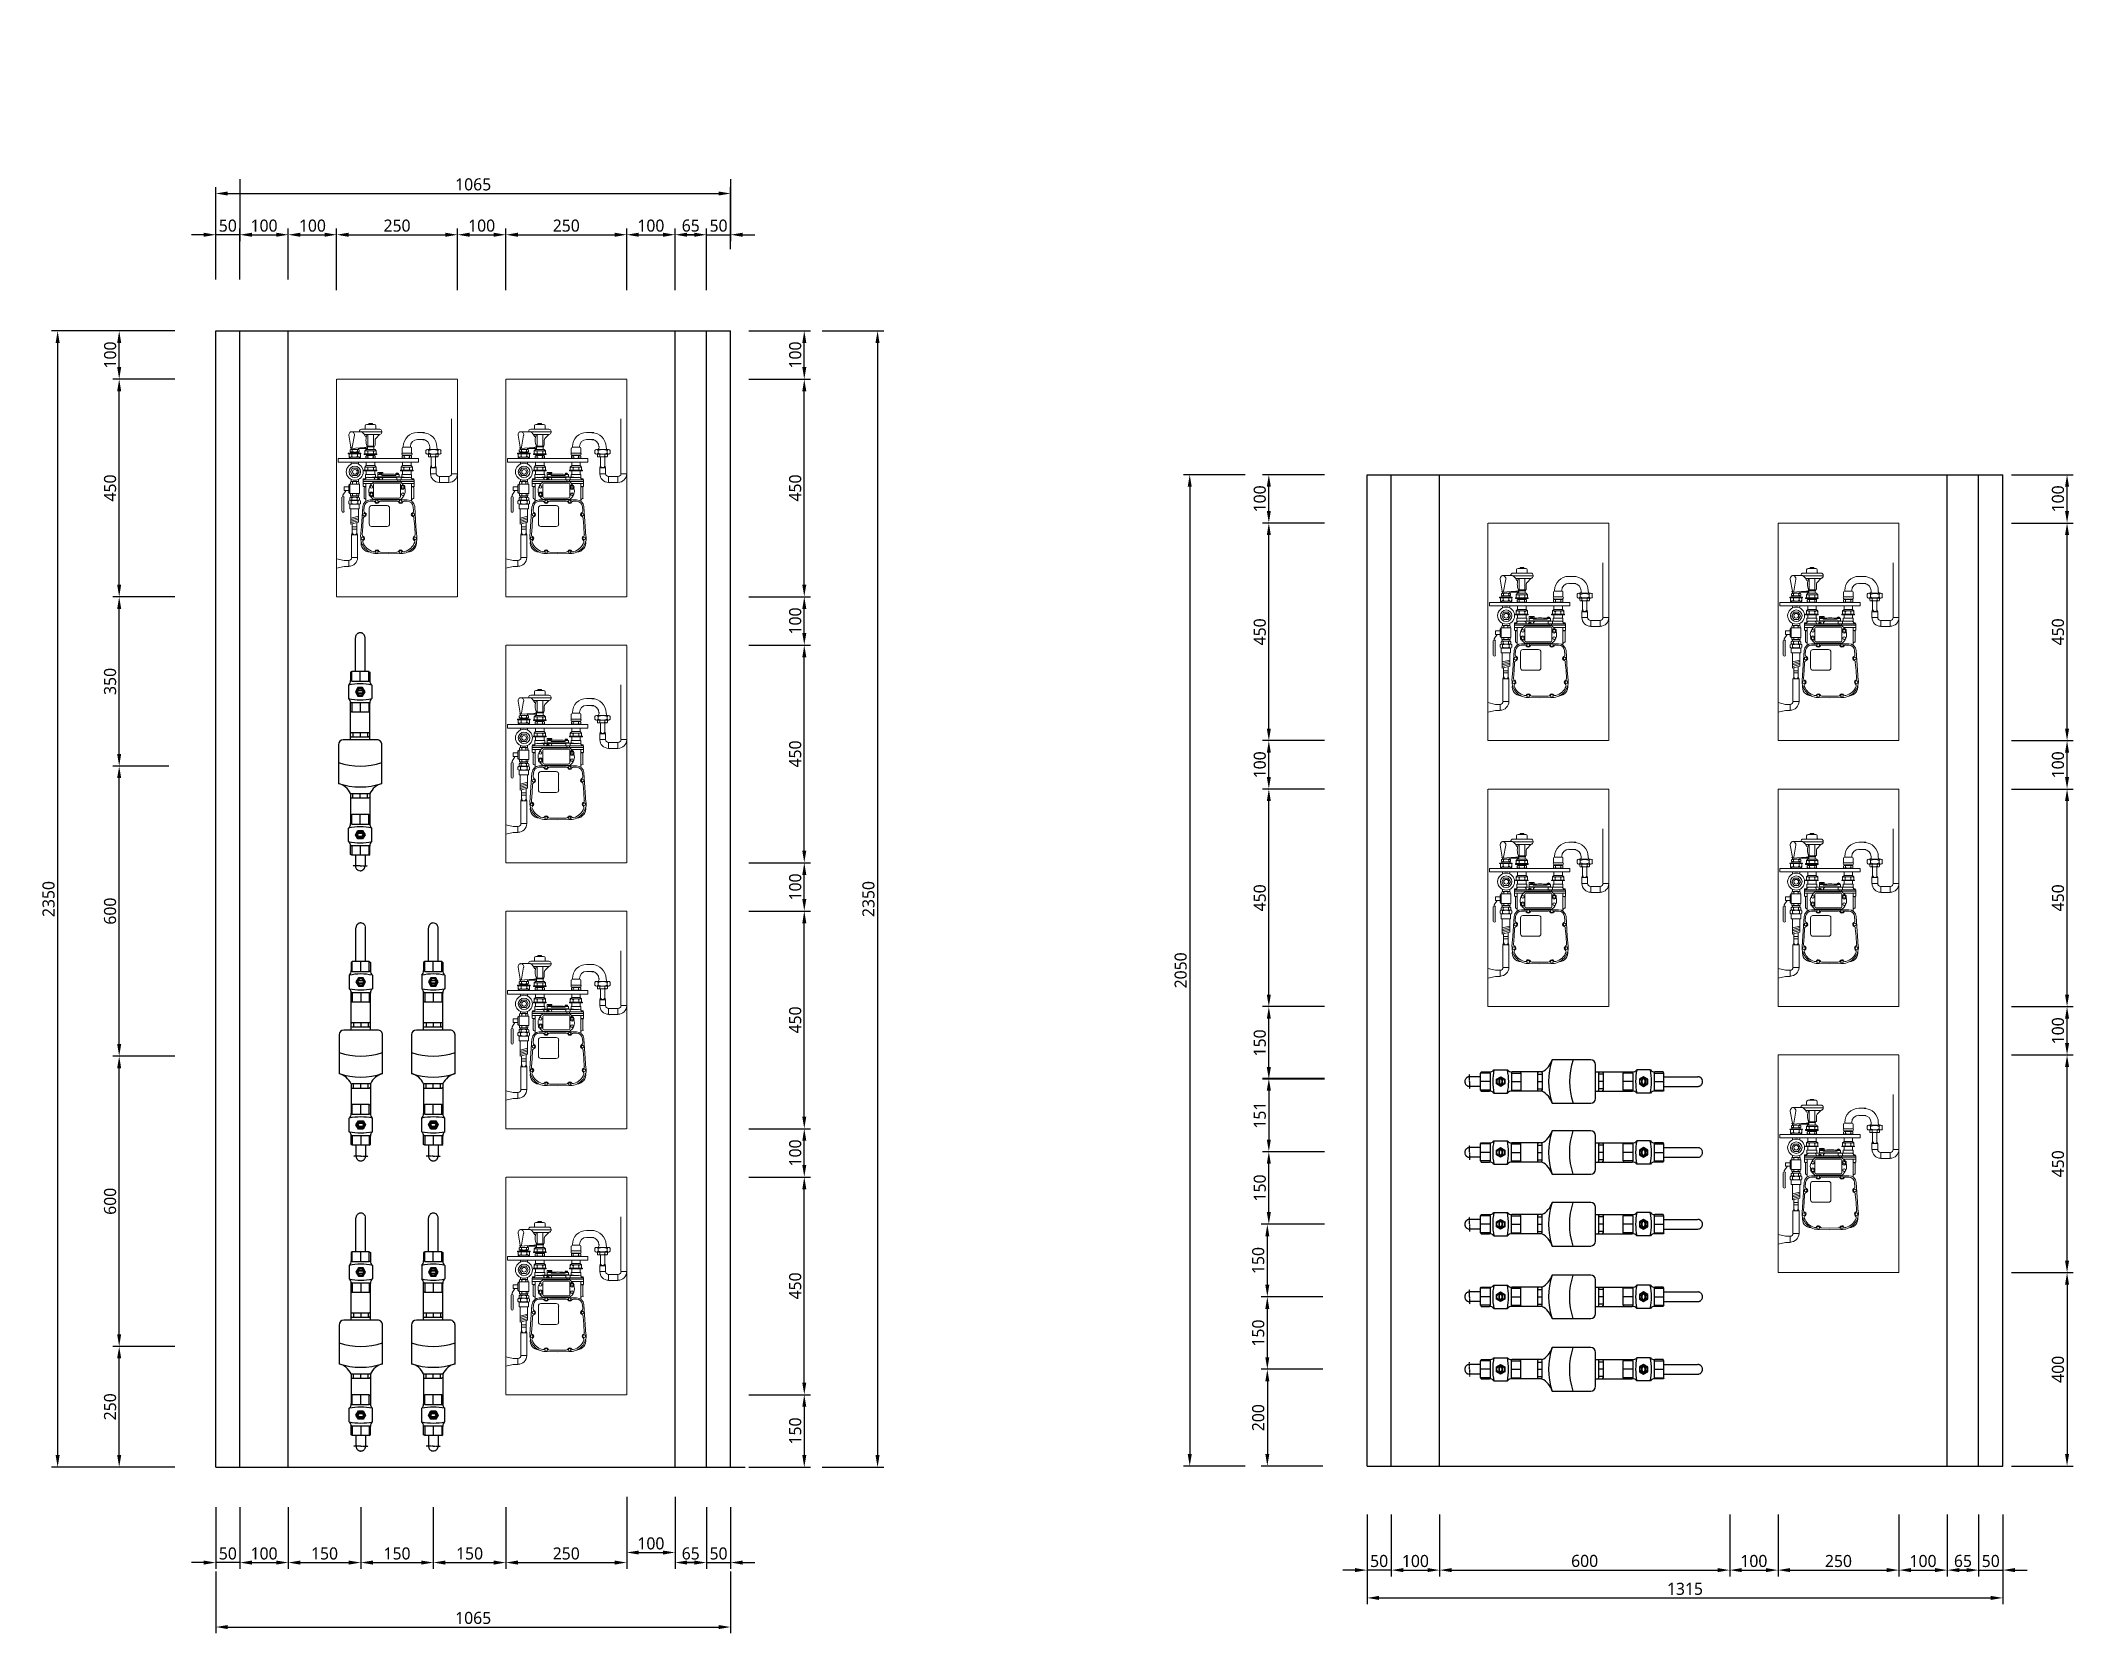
# Model space of a CAD drawing. Header units: millimetres. Extents: x -9013 to 516, y -36629 to 6082.
# Drawn here: x -5092 to -887, y -3694 to -400 of the extents above; entities that cross this region are included whole.
import ezdxf

# ---------------------------------------------------------------- set-up
doc = ezdxf.new("R2010")
doc.units = ezdxf.units.MM
doc.header["$LTSCALE"] = 0.05
for name, pattern in [('CENTER', [50.8, 31.75, -6.35, 6.35, -6.35]), ('CENTER2', [28.575, 19.05, -3.175, 3.175, -3.175]), ('DASHDOT', [0.618421, 0.309211, -0.154605, 0, -0.154605])]:
    doc.linetypes.add(name, pattern=pattern)
doc.layers.get('0').update_dxf_attribs({"lineweight": 18})
doc.layers.get('Defpoints').update_dxf_attribs({"color": 140, "lineweight": 18})
for name, color, linetype in [('1', 7, 'Continuous'), ('1CO', 4, 'Continuous'), ('2CONC', 4, 'Continuous'), ('HVAL___2CO', 7, 'Continuous'), ('HWAT__3CO', 1, 'Continuous'), ('HWAT___1DD', 4, 'DASHDOT'), ('HWAT___5CS', 3, 'CENTER2')]:
    doc.layers.add(name, color=color, linetype=linetype)
doc.layers.add('G-Anno-Std-Cntr', color=1, linetype='CENTER2', lineweight=18)
doc.styles.add('trebuchet_MS', font='trebuc.ttf')
doc.dimstyles.new('MGP', dxfattribs={"dimtxt": 2.5, "dimasz": 2.5, "dimexe": 1.25, "dimexo": 0.625, "dimtad": 1, "dimdec": 0, "dimtxsty": 'trebuchet_MS', "dimcen": 2.5, "dimclrt": 7, "dimadec": 0, "dimazin": 0, "dimtfac": 1, "dimtdec": 0, "dimtmove": 0, "dimatfit": 3, "dimfxl": 1.148294, "dimfxlon": 1, "dimarcsym": 2})

msp = doc.modelspace()

# ---------------------------------------------------------------- blocks, each defined once
blk = doc.blocks.new('*D268')
at = {"color": 0, "lineweight": -2, "transparency": 16777216}
for p, q in [((-2348.1, -3447.9), (-2348.1, -3575.8)), ((-2298.1, -3447.9), (-2298.1, -3575.8)), ((-2373.1, -3562.8), (-2398.1, -3562.8)), ((-2298.1, -3562.8), (-2348.1, -3562.8)), ((-2273.1, -3562.8), (-2248.1, -3562.8))]:
    blk.add_line(p, q, dxfattribs=at)
at = {"color": 0, "transparency": 16777216}
for points in [[(-2373.1, -3558.6), (-2373.1, -3566.9), (-2348.1, -3562.8)], [(-2273.1, -3558.6), (-2273.1, -3566.9), (-2298.1, -3562.8)]]:
    blk.add_solid(points, dxfattribs=at)
at = {"layer": 'Defpoints', "color": 0, "transparency": 16777216}
for p in [(-2348.1, -3318.6), (-2298.1, -3347.6), (-2348.1, -3562.8)]:
    blk.add_point(p, dxfattribs=at)
at = {"color": 7, "transparency": 16777216, "insert": (-2323.1, -3544.1), "char_height": 25, "attachment_point": 5, "style": 'trebuchet_MS'}
blk.add_mtext('50', dxfattribs=at)
blk = doc.blocks.new('*D269')
at = {"color": 0, "lineweight": -2, "transparency": 16777216}
for p, q in [((-2298.1, -3447.9), (-2298.1, -3575.8)), ((-2198.1, -3447.9), (-2198.1, -3575.8)), ((-2273.1, -3562.8), (-2223.1, -3562.8))]:
    blk.add_line(p, q, dxfattribs=at)
at = {"color": 0, "transparency": 16777216}
for points in [[(-2273.1, -3558.6), (-2273.1, -3566.9), (-2298.1, -3562.8)], [(-2223.1, -3558.6), (-2223.1, -3566.9), (-2198.1, -3562.8)]]:
    blk.add_solid(points, dxfattribs=at)
at = {"layer": 'Defpoints', "color": 0, "transparency": 16777216}
for p in [(-2298.1, -3347.6), (-2198.1, -3347.6), (-2198.1, -3562.8)]:
    blk.add_point(p, dxfattribs=at)
at = {"color": 7, "transparency": 16777216, "insert": (-2248.1, -3544.1), "char_height": 25, "attachment_point": 5, "style": 'trebuchet_MS'}
blk.add_mtext('100', dxfattribs=at)
blk = doc.blocks.new('*D270')
at = {"color": 0, "lineweight": -2, "transparency": 16777216}
for p, q in [((-2198.1, -3447.9), (-2198.1, -3575.8)), ((-1598.1, -3447.9), (-1598.1, -3575.8)), ((-2173.1, -3562.8), (-1623.1, -3562.8))]:
    blk.add_line(p, q, dxfattribs=at)
at = {"color": 0, "transparency": 16777216}
for points in [[(-2173.1, -3558.6), (-2173.1, -3566.9), (-2198.1, -3562.8)], [(-1623.1, -3558.6), (-1623.1, -3566.9), (-1598.1, -3562.8)]]:
    blk.add_solid(points, dxfattribs=at)
at = {"layer": 'Defpoints', "color": 0, "transparency": 16777216}
for p in [(-2198.1, -3347.6), (-1598.1, -3347.6), (-1598.1, -3562.8)]:
    blk.add_point(p, dxfattribs=at)
at = {"color": 7, "transparency": 16777216, "insert": (-1898.1, -3544), "char_height": 25, "attachment_point": 5, "style": 'trebuchet_MS'}
blk.add_mtext('600', dxfattribs=at)
blk = doc.blocks.new('*D271')
at = {"color": 0, "lineweight": -2, "transparency": 16777216}
for p, q in [((-2348.1, -3505.5), (-2348.1, -3633.3)), ((-1033.1, -3505.5), (-1033.1, -3633.3)), ((-2323.1, -3620.3), (-1058.1, -3620.3))]:
    blk.add_line(p, q, dxfattribs=at)
at = {"color": 0, "transparency": 16777216}
for points in [[(-2323.1, -3616.1), (-2323.1, -3624.5), (-2348.1, -3620.3)], [(-1058.1, -3616.1), (-1058.1, -3624.5), (-1033.1, -3620.3)]]:
    blk.add_solid(points, dxfattribs=at)
at = {"layer": 'Defpoints', "color": 0, "transparency": 16777216}
for p in [(-2348.1, -3308.8), (-1033.1, -3288.3), (-1033.1, -3620.3)]:
    blk.add_point(p, dxfattribs=at)
at = {"color": 7, "transparency": 16777216, "insert": (-1690.6, -3601.6), "char_height": 25, "attachment_point": 5, "style": 'trebuchet_MS'}
blk.add_mtext('1315', dxfattribs=at)
blk = doc.blocks.new('*D272')
at = {"color": 0, "lineweight": -2, "transparency": 16777216}
for p, q in [((-2439.6, -3147.6), (-2567.4, -3147.6)), ((-2554.4, -3172.6), (-2554.4, -3322.6)), ((-2439.6, -3347.6), (-2567.4, -3347.6))]:
    blk.add_line(p, q, dxfattribs=at)
at = {"color": 0, "transparency": 16777216}
for points in [[(-2558.6, -3172.6), (-2550.3, -3172.6), (-2554.4, -3147.6)], [(-2558.6, -3322.6), (-2550.3, -3322.6), (-2554.4, -3347.6)]]:
    blk.add_solid(points, dxfattribs=at)
at = {"layer": 'Defpoints', "color": 0, "transparency": 16777216}
for p in [(-2398.1, -3147.6), (-2554.4, -3347.6), (-2398.1, -3347.6)]:
    blk.add_point(p, dxfattribs=at)
at = {"color": 7, "transparency": 16777216, "insert": (-2573.2, -3247.6), "char_height": 25, "attachment_point": 5, "rotation": 90, "style": 'trebuchet_MS'}
blk.add_mtext('200', dxfattribs=at)
blk = doc.blocks.new('*D273')
at = {"color": 0, "lineweight": -2, "transparency": 16777216}
for p, q in [((-2439.6, -2997.6), (-2567.4, -2997.6)), ((-2554.4, -3122.6), (-2554.4, -3022.6)), ((-2439.6, -3147.6), (-2567.4, -3147.6))]:
    blk.add_line(p, q, dxfattribs=at)
at = {"color": 0, "transparency": 16777216}
for points in [[(-2558.6, -3022.6), (-2550.3, -3022.6), (-2554.4, -2997.6)], [(-2558.6, -3122.6), (-2550.3, -3122.6), (-2554.4, -3147.6)]]:
    blk.add_solid(points, dxfattribs=at)
at = {"layer": 'Defpoints', "color": 0, "transparency": 16777216}
for p in [(-2554.4, -2997.6), (-2398.1, -2997.6), (-2398.1, -3147.6)]:
    blk.add_point(p, dxfattribs=at)
at = {"color": 7, "transparency": 16777216, "insert": (-2573.2, -3072.6), "char_height": 25, "attachment_point": 5, "rotation": 90, "style": 'trebuchet_MS'}
blk.add_mtext('150', dxfattribs=at)
blk = doc.blocks.new('*D274')
at = {"color": 0, "lineweight": -2, "transparency": 16777216}
for p, q in [((-2439.6, -2847.6), (-2567.4, -2847.6)), ((-2554.4, -2972.6), (-2554.4, -2872.6)), ((-2439.6, -2997.6), (-2567.4, -2997.6))]:
    blk.add_line(p, q, dxfattribs=at)
at = {"color": 0, "transparency": 16777216}
for points in [[(-2558.6, -2872.6), (-2550.3, -2872.6), (-2554.4, -2847.6)], [(-2558.6, -2972.6), (-2550.3, -2972.6), (-2554.4, -2997.6)]]:
    blk.add_solid(points, dxfattribs=at)
at = {"layer": 'Defpoints', "color": 0, "transparency": 16777216}
for p in [(-2554.4, -2847.6), (-2398.1, -2847.6), (-2398.1, -2997.6)]:
    blk.add_point(p, dxfattribs=at)
at = {"color": 7, "transparency": 16777216, "insert": (-2573.2, -2922.6), "char_height": 25, "attachment_point": 5, "rotation": 90, "style": 'trebuchet_MS'}
blk.add_mtext('150', dxfattribs=at)
blk = doc.blocks.new('*D275')
at = {"color": 0, "lineweight": -2, "transparency": 16777216}
for p, q in [((-2436.5, -2697.6), (-2564.3, -2697.6)), ((-2551.3, -2822.6), (-2551.3, -2722.6)), ((-2436.5, -2847.6), (-2564.3, -2847.6))]:
    blk.add_line(p, q, dxfattribs=at)
at = {"color": 0, "transparency": 16777216}
for points in [[(-2555.5, -2722.6), (-2547.1, -2722.6), (-2551.3, -2697.6)], [(-2555.5, -2822.6), (-2547.1, -2822.6), (-2551.3, -2847.6)]]:
    blk.add_solid(points, dxfattribs=at)
at = {"layer": 'Defpoints', "color": 0, "transparency": 16777216}
for p in [(-2551.3, -2697.6), (-2398.1, -2697.6), (-2398.1, -2847.6)]:
    blk.add_point(p, dxfattribs=at)
at = {"color": 7, "transparency": 16777216, "insert": (-2570, -2772.6), "char_height": 25, "attachment_point": 5, "rotation": 90, "style": 'trebuchet_MS'}
blk.add_mtext('150', dxfattribs=at)
blk = doc.blocks.new('*D276')
at = {"color": 0, "lineweight": -2, "transparency": 16777216}
for p, q in [((-2436.5, -2546.3), (-2564.3, -2546.3)), ((-2551.3, -2571.3), (-2551.3, -2672.6)), ((-2436.5, -2697.6), (-2564.3, -2697.6))]:
    blk.add_line(p, q, dxfattribs=at)
at = {"color": 0, "transparency": 16777216}
for points in [[(-2555.5, -2571.3), (-2547.1, -2571.3), (-2551.3, -2546.3)], [(-2555.5, -2672.6), (-2547.1, -2672.6), (-2551.3, -2697.6)]]:
    blk.add_solid(points, dxfattribs=at)
at = {"layer": 'Defpoints', "color": 0, "transparency": 16777216}
for p in [(-2146, -2546.3), (-2551.3, -2697.6), (-2146.1, -2697.6)]:
    blk.add_point(p, dxfattribs=at)
at = {"color": 7, "transparency": 16777216, "insert": (-2570, -2622), "char_height": 25, "attachment_point": 5, "rotation": 90, "style": 'trebuchet_MS'}
blk.add_mtext('151', dxfattribs=at)
blk = doc.blocks.new('*D277')
at = {"color": 0, "lineweight": -2, "transparency": 16777216}
for p, q in [((-2436.5, -2397.6), (-2564.3, -2397.6)), ((-2551.3, -2522.6), (-2551.3, -2422.6)), ((-2436.5, -2547.6), (-2564.3, -2547.6))]:
    blk.add_line(p, q, dxfattribs=at)
at = {"color": 0, "transparency": 16777216}
for points in [[(-2555.5, -2422.6), (-2547.1, -2422.6), (-2551.3, -2397.6)], [(-2555.5, -2522.6), (-2547.1, -2522.6), (-2551.3, -2547.6)]]:
    blk.add_solid(points, dxfattribs=at)
at = {"layer": 'Defpoints', "color": 0, "transparency": 16777216}
for p in [(-2551.3, -2397.6), (-2146.1, -2397.6), (-2146.1, -2547.6)]:
    blk.add_point(p, dxfattribs=at)
at = {"color": 7, "transparency": 16777216, "insert": (-2570, -2472.6), "char_height": 25, "attachment_point": 5, "rotation": 90, "style": 'trebuchet_MS'}
blk.add_mtext('150', dxfattribs=at)
blk = doc.blocks.new('*D278')
at = {"color": 0, "lineweight": -2, "transparency": 16777216}
for p, q in [((-2600.1, -1297.6), (-2727.9, -1297.6)), ((-2714.9, -1322.6), (-2714.9, -3322.6)), ((-2600.1, -3347.6), (-2727.9, -3347.6))]:
    blk.add_line(p, q, dxfattribs=at)
at = {"color": 0, "transparency": 16777216}
for points in [[(-2719.1, -1322.6), (-2710.7, -1322.6), (-2714.9, -1297.6)], [(-2719.1, -3322.6), (-2710.7, -3322.6), (-2714.9, -3347.6)]]:
    blk.add_solid(points, dxfattribs=at)
at = {"layer": 'Defpoints', "color": 0, "transparency": 16777216}
for p in [(-2348.1, -1297.6), (-2714.9, -3347.6), (-2348.1, -3347.6)]:
    blk.add_point(p, dxfattribs=at)
at = {"color": 7, "transparency": 16777216, "insert": (-2733.6, -2322.6), "char_height": 25, "attachment_point": 5, "rotation": 90, "style": 'trebuchet_MS'}
blk.add_mtext('2050', dxfattribs=at)
blk = doc.blocks.new('*D279')
at = {"color": 0, "lineweight": -2, "transparency": 16777216}
for p, q in [((-1598.1, -3459.5), (-1598.1, -3575.8)), ((-1498.1, -3447.9), (-1498.1, -3575.8)), ((-1573.1, -3562.8), (-1523.1, -3562.8))]:
    blk.add_line(p, q, dxfattribs=at)
at = {"color": 0, "transparency": 16777216}
for points in [[(-1573.1, -3558.6), (-1573.1, -3566.9), (-1598.1, -3562.8)], [(-1523.1, -3558.6), (-1523.1, -3566.9), (-1498.1, -3562.8)]]:
    blk.add_solid(points, dxfattribs=at)
at = {"layer": 'Defpoints', "color": 0, "transparency": 16777216}
for p in [(-1498.1, -3247.6), (-1598.1, -3453.5), (-1498.1, -3562.8)]:
    blk.add_point(p, dxfattribs=at)
at = {"color": 7, "transparency": 16777216, "insert": (-1548.1, -3544.1), "char_height": 25, "attachment_point": 5, "style": 'trebuchet_MS'}
blk.add_mtext('100', dxfattribs=at)
blk = doc.blocks.new('*D280')
at = {"color": 0, "lineweight": -2, "transparency": 16777216}
for p, q in [((-1498.1, -3447.9), (-1498.1, -3575.8)), ((-1248.1, -3447.9), (-1248.1, -3575.8)), ((-1473.1, -3562.8), (-1273.1, -3562.8))]:
    blk.add_line(p, q, dxfattribs=at)
at = {"color": 0, "transparency": 16777216}
for points in [[(-1473.1, -3558.6), (-1473.1, -3566.9), (-1498.1, -3562.8)], [(-1273.1, -3558.6), (-1273.1, -3566.9), (-1248.1, -3562.8)]]:
    blk.add_solid(points, dxfattribs=at)
at = {"layer": 'Defpoints', "color": 0, "transparency": 16777216}
for p in [(-1498.1, -3247.6), (-1248.1, -3247.6), (-1248.1, -3562.8)]:
    blk.add_point(p, dxfattribs=at)
at = {"color": 7, "transparency": 16777216, "insert": (-1373.1, -3544.1), "char_height": 25, "attachment_point": 5, "style": 'trebuchet_MS'}
blk.add_mtext('250', dxfattribs=at)
blk = doc.blocks.new('*D281')
at = {"color": 0, "lineweight": -2, "transparency": 16777216}
for p, q in [((-1248.1, -3447.9), (-1248.1, -3575.8)), ((-1148.1, -3447.9), (-1148.1, -3575.8)), ((-1223.1, -3562.8), (-1173.1, -3562.8))]:
    blk.add_line(p, q, dxfattribs=at)
at = {"color": 0, "transparency": 16777216}
for points in [[(-1223.1, -3558.6), (-1223.1, -3566.9), (-1248.1, -3562.8)], [(-1173.1, -3558.6), (-1173.1, -3566.9), (-1148.1, -3562.8)]]:
    blk.add_solid(points, dxfattribs=at)
at = {"layer": 'Defpoints', "color": 0, "transparency": 16777216}
for p in [(-1248.1, -3247.6), (-1148.1, -3247.6), (-1148.1, -3562.8)]:
    blk.add_point(p, dxfattribs=at)
at = {"color": 7, "transparency": 16777216, "insert": (-1198.1, -3544.1), "char_height": 25, "attachment_point": 5, "style": 'trebuchet_MS'}
blk.add_mtext('100', dxfattribs=at)
blk = doc.blocks.new('*D282')
at = {"color": 0, "lineweight": -2, "transparency": 16777216}
for p, q in [((-1148.1, -3447.9), (-1148.1, -3575.8)), ((-1083.1, -3447.9), (-1083.1, -3575.8)), ((-1123.1, -3562.8), (-1108.1, -3562.8))]:
    blk.add_line(p, q, dxfattribs=at)
at = {"color": 0, "transparency": 16777216}
for points in [[(-1123.1, -3558.6), (-1123.1, -3566.9), (-1148.1, -3562.8)], [(-1108.1, -3558.6), (-1108.1, -3566.9), (-1083.1, -3562.8)]]:
    blk.add_solid(points, dxfattribs=at)
at = {"layer": 'Defpoints', "color": 0, "transparency": 16777216}
for p in [(-1148.1, -3247.6), (-1083.1, -3258.5), (-1083.1, -3562.8)]:
    blk.add_point(p, dxfattribs=at)
at = {"color": 7, "transparency": 16777216, "insert": (-1115.6, -3544), "char_height": 25, "attachment_point": 5, "style": 'trebuchet_MS'}
blk.add_mtext('65', dxfattribs=at)
blk = doc.blocks.new('*D283')
at = {"color": 0, "lineweight": -2, "transparency": 16777216}
for p, q in [((-1083.1, -3447.9), (-1083.1, -3575.8)), ((-1033.1, -3447.9), (-1033.1, -3575.8)), ((-1108.1, -3562.8), (-1133.1, -3562.8)), ((-1083.1, -3562.8), (-1033.1, -3562.8)), ((-1008.1, -3562.8), (-983.1, -3562.8))]:
    blk.add_line(p, q, dxfattribs=at)
at = {"color": 0, "transparency": 16777216}
for points in [[(-1108.1, -3558.6), (-1108.1, -3566.9), (-1083.1, -3562.8)], [(-1008.1, -3558.6), (-1008.1, -3566.9), (-1033.1, -3562.8)]]:
    blk.add_solid(points, dxfattribs=at)
at = {"layer": 'Defpoints', "color": 0, "transparency": 16777216}
for p in [(-1083.1, -3288.7), (-1033.1, -3281.6), (-1033.1, -3562.8)]:
    blk.add_point(p, dxfattribs=at)
at = {"color": 7, "transparency": 16777216, "insert": (-1058.1, -3544.1), "char_height": 25, "attachment_point": 5, "style": 'trebuchet_MS'}
blk.add_mtext('50', dxfattribs=at)
blk = doc.blocks.new('gas meter 1')
at = {"layer": '1', "color": 42, "lineweight": 9}
for points in [[(-6242.3, 3115), (-6242.3, 3001.6)], [(-6230.2, 3115), (-6230.2, 3001.6)], [(-6284.5, 3018.4), (-6286.1, 3013.7), (-6274, 3013.7), (-6275.6, 3018.4)], [(-6286.1, 3013.7), (-6286.1, 3001.6)], [(-6274, 3013.7), (-6274, 3001.6)], [(-6267.7, 2995.7), (-6248.2, 2995.7)], [(-6267.7, 2983.2), (-6248.2, 2983.2)], [(-6447.7, 2879.2), (-6449.3, 2874.9)], [(-6449.3, 2828), (-6449.3, 2874.9), (-6436.8, 2874.9)], [(-6438.4, 2879.2), (-6436.8, 2874.9)], [(-6436.8, 2828), (-6436.8, 2874.9)], [(-6480.2, 2825.6), (-6464.9, 2822.1)], [(-6464.9, 2822.1), (-6455.2, 2822.1)], [(-6480.2, 2806.1), (-6464.9, 2809.6)], [(-6464.9, 2809.6), (-6455.2, 2809.6)]]:
    blk.add_lwpolyline(points, dxfattribs=at)
at = {"layer": '1', "color": 0, "lineweight": 5}
for points in [[(-6450.5, 3056.3), (-6454.8, 3081)], [(-6447.7, 3056.3), (-6443.4, 3081)], [(-6447, 3088.4), (-6429.8, 3088.4)], [(-6432.9, 3089.2), (-6432.9, 3088.4)], [(-6386.7, 3088), (-6429, 3088)], [(-6391.4, 3093.5), (-6428.6, 3093.5)], [(-6423.5, 3082.5), (-6391.4, 3082.5)], [(-6421.9, 3093.5), (-6422.3, 3093.5)], [(-6421.2, 3100.1), (-6421.2, 3094.3)], [(-6418, 3103.3), (-6402, 3103.3)], [(-6415.7, 3058.7), (-6415.7, 3082.5)], [(-6413.7, 3103.3), (-6413.7, 3105.2), (-6406.3, 3105.2), (-6406.3, 3103.3)], [(-6404, 3058.7), (-6404, 3082.5)], [(-6404, 3079.4), (-6404, 3073.5)], [(-6400.8, 3060.3), (-6400.8, 3071.2)], [(-6399.3, 3074.3), (-6391.4, 3082.5)], [(-6398.9, 3100.1), (-6398.9, 3094.3)], [(-6398.5, 3093.5), (-6397.7, 3093.5)], [(-6386.7, 3086.8), (-6386.7, 3089.2)], [(-6313.2, 3086.8), (-6298.4, 3086.8)], [(-6313.2, 3072), (-6298.4, 3072)], [(-6476.7, 3032.9), (-6476.7, 3025.5), (-6310.5, 3025.5)], [(-6476.7, 3032.9), (-6310.5, 3032.9)], [(-6429.8, 3043.8), (-6456, 3043.8)], [(-6456, 3043.8), (-6456, 3042.7)], [(-6456, 3042.7), (-6429.8, 3042.7)], [(-6430.9, 3042.7), (-6454.4, 3042.7)], [(-6454.4, 3037.2), (-6454.4, 3042.7)], [(-6453.2, 3035.6), (-6454.4, 3037.2)], [(-6454.4, 3037.2), (-6454.4, 3035.6)], [(-6453.2, 3035.6), (-6454.4, 3035.6), (-6451.7, 3032.9)], [(-6432.1, 3035.6), (-6453.2, 3035.6)], [(-6452.4, 3047.4), (-6452.4, 3050.9)], [(-6451.3, 3054.8), (-6451.3, 3055.6)], [(-6451.3, 3046.2), (-6434.5, 3046.2), (-6451.3, 3046.2), (-6434.5, 3046.2)], [(-6451.3, 3043.8), (-6451.3, 3046.2)], [(-6422.3, 3056), (-6450.9, 3054)], [(-6450.9, 3056), (-6450.5, 3056)], [(-6450.5, 3035.6), (-6448.5, 3037.2)], [(-6450.1, 3051.7), (-6450.1, 3054)], [(-6435.2, 3051.7), (-6450.1, 3051.7)], [(-6435.6, 3051.7), (-6449.7, 3051.7)], [(-6435.6, 3046.2), (-6449.7, 3046.2)], [(-6448.5, 3037.2), (-6448.5, 3042.7)], [(-6448.5, 3037.2), (-6446.6, 3035.6)], [(-6448.1, 3047.4), (-6448.1, 3050.9)], [(-6447.7, 3046.2), (-6438.4, 3046.2)], [(-6447, 3051.7), (-6439.1, 3051.7)], [(-6436.8, 3037.6), (-6438.8, 3035.6)], [(-6437.2, 3047.4), (-6437.2, 3050.9)], [(-6436.8, 3037.6), (-6436.8, 3042.7)], [(-6434.8, 3035.6), (-6436.8, 3037.6)], [(-6435.2, 3051.7), (-6435.2, 3055.2)], [(-6435.2, 3054), (-6416.5, 3054)], [(-6434.5, 3043.8), (-6434.5, 3046.2)], [(-6433.7, 3032.9), (-6430.9, 3035.6), (-6432.1, 3035.6)], [(-6433.3, 3047.4), (-6433.3, 3050.9)], [(-6430.9, 3035.6), (-6430.9, 3037.2), (-6432.1, 3035.6)], [(-6430.9, 3037.2), (-6430.9, 3042.7)], [(-6429.8, 3042.7), (-6429.8, 3043.8)], [(-6423.1, 3042.7), (-6396.9, 3042.7)], [(-6423.1, 3041.1), (-6423.1, 3042.7)], [(-6396.9, 3041.1), (-6423.1, 3041.1)], [(-6419.2, 3056), (-6422.3, 3056)], [(-6421.5, 3048.9), (-6418.8, 3051.7)], [(-6421.5, 3047.7), (-6421.5, 3048.9), (-6420.4, 3048.9), (-6421.5, 3048.1)], [(-6421.5, 3048.1), (-6421.5, 3042.7)], [(-6398.1, 3042.7), (-6421.5, 3042.7)], [(-6399.3, 3048.9), (-6420.4, 3048.9)], [(-6419.6, 3038), (-6419.6, 3034.1)], [(-6400.8, 3051.7), (-6418.8, 3051.7)], [(-6418.4, 3041.1), (-6418.4, 3039.1)], [(-6418.4, 3039.1), (-6401.6, 3039.1), (-6418.4, 3039.1), (-6401.6, 3039.1)], [(-6417.6, 3048.9), (-6415.7, 3048.1), (-6413.7, 3048.9)], [(-6402.4, 3058.7), (-6417.2, 3058.7)], [(-6417.2, 3058.7), (-6417.2, 3057.1), (-6416.5, 3057.1)], [(-6403.2, 3057.1), (-6417.2, 3057.1)], [(-6402.8, 3039.1), (-6416.9, 3039.1)], [(-6416.5, 3051.7), (-6416.5, 3057.1)], [(-6415.7, 3048.1), (-6415.7, 3042.7)], [(-6415.3, 3038), (-6415.3, 3034.1)], [(-6414.9, 3039.1), (-6405.5, 3039.1)], [(-6402, 3048.9), (-6404, 3047.7), (-6405.9, 3048.9)], [(-6404.3, 3038), (-6404.3, 3034.1)], [(-6404, 3047.7), (-6404, 3042.7)], [(-6402.4, 3058.7), (-6402.4, 3058.7), (-6402.4, 3057.1), (-6403.2, 3057.1)], [(-6403.2, 3051.7), (-6403.2, 3057.1)], [(-6401.6, 3041.1), (-6401.6, 3039.1)], [(-6398.1, 3047.7), (-6399.3, 3048.9), (-6398.1, 3048.9), (-6400.8, 3051.7)], [(-6400.4, 3038), (-6400.4, 3034.1)], [(-6398.1, 3047.7), (-6398.1, 3048.9)], [(-6398.1, 3047.7), (-6398.1, 3042.7)], [(-6396.9, 3042.7), (-6396.9, 3041.1)], [(-6344.9, 3054), (-6344.9, 3043.4)], [(-6344.5, 3038), (-6344.5, 3034.1)], [(-6343.7, 3044.2), (-6326.5, 3044.2)], [(-6326.5, 3039.9), (-6343.7, 3039.9)], [(-6327.3, 3039.1), (-6342.6, 3039.1)], [(-6342.2, 3057.5), (-6342.2, 3056.3), (-6327.3, 3056.3)], [(-6328.9, 3039.9), (-6341.4, 3039.9)], [(-6341.4, 3039.9), (-6341.4, 3039.1)], [(-6340.6, 3038), (-6340.6, 3034.1)], [(-6329.7, 3038), (-6329.7, 3034.1)], [(-6328.9, 3039.9), (-6328.9, 3039.1)], [(-6327.7, 3056.3), (-6327.7, 3057.5)], [(-6325.4, 3038), (-6325.4, 3034.1)], [(-6325, 3054), (-6325, 3043.4)], [(-6310.5, 3032.9), (-6310.5, 3025.5)], [(-6295.9, 3049.7), (-6295.9, 3044.2)], [(-6267.7, 3041.9), (-6292.8, 3041.9)], [(-6268.5, 3051.7), (-6292, 3051.7)], [(-6268.5, 3041.9), (-6292, 3041.9)], [(-6270.1, 3041.9), (-6290.4, 3041.9)], [(-6290.4, 3037.2), (-6290.4, 3041.9)], [(-6271.3, 3036.4), (-6289.6, 3036.4), (-6290.4, 3037.2)], [(-6289.2, 3049.7), (-6289.2, 3044.2)], [(-6288.5, 3051.7), (-6272.4, 3051.7)], [(-6287.3, 3056.3), (-6287.3, 3057.5)], [(-6287.3, 3036.4), (-6285.7, 3037.2)], [(-6286.9, 3041.9), (-6274, 3041.9)], [(-6285.7, 3037.2), (-6285.7, 3041.9)], [(-6285.7, 3037.2), (-6283.8, 3036.4)], [(-6284.5, 3018.4), (-6284.5, 3036.4)], [(-6275.2, 3037.6), (-6277.1, 3036.4)], [(-6275.6, 3018.4), (-6275.6, 3036.4)], [(-6275.2, 3037.6), (-6275.2, 3041.9)], [(-6273.6, 3036.4), (-6275.2, 3037.6)], [(-6272.8, 3056.3), (-6272.8, 3057.5)], [(-6270.1, 3037.6), (-6271.3, 3036.4)], [(-6270.9, 3049.7), (-6270.9, 3044.2)], [(-6270.1, 3037.6), (-6270.1, 3041.9)], [(-6264.6, 3049.7), (-6264.6, 3044.2)], [(-6447, 2997.7), (-6451.7, 3005.1), (-6447, 3012.9), (-6438.4, 3012.9), (-6433.7, 3005.1), (-6438.4, 2997.7), (-6447, 2997.7)], [(-6450.9, 2985.2), (-6451.7, 2984)], [(-6435.2, 2985.2), (-6450.9, 2985.2)], [(-6450.1, 3021.5), (-6450.1, 3025.5)], [(-6450.1, 2985.2), (-6450.1, 2989.5)], [(-6448.9, 2985.2), (-6447.4, 2984), (-6445.8, 2985.2)], [(-6437.2, 2985.2), (-6438.8, 2984), (-6439.9, 2985.2)], [(-6435.2, 3021.5), (-6435.2, 3025.5)], [(-6435.2, 2985.2), (-6435.2, 2989.5)], [(-6434.5, 2980.1), (-6434.5, 2984), (-6435.2, 2985.2)], [(-6319.5, 2988.7), (-6425.5, 2988.7)], [(-6425.5, 2975.8), (-6425.5, 2988.7)], [(-6319.5, 2985.6), (-6425.5, 2985.6)], [(-6421.9, 2990.7), (-6425.1, 2990.7)], [(-6425.1, 2990.7), (-6425.1, 2988.7)], [(-6424.7, 2988.7), (-6419.6, 2988.7)], [(-6423.1, 3008.6), (-6396.9, 3008.6)], [(-6423.1, 3007.5), (-6423.1, 3008.6)], [(-6396.9, 3007.5), (-6423.1, 3007.5)], [(-6421.2, 2990.7), (-6421.9, 2990.7)], [(-6399.3, 3015.3), (-6420.4, 3015.3), (-6421.5, 3015.3), (-6418.8, 3018.4)], [(-6421.5, 3013.7), (-6421.5, 3015.3)], [(-6420.4, 3015.3), (-6421.5, 3014.1)], [(-6421.5, 3014.1), (-6421.5, 3008.6)], [(-6398.1, 3008.6), (-6421.5, 3008.6)], [(-6420.4, 2991.8), (-6420.4, 3000)], [(-6399.7, 3000), (-6420.4, 3000)], [(-6401.2, 3025.5), (-6418.8, 3025.5)], [(-6418.8, 3018.4), (-6418.8, 3025.5)], [(-6401.2, 3018.4), (-6418.8, 3018.4)], [(-6418.8, 3000), (-6418.8, 3007.5)], [(-6417.6, 3015.3), (-6415.7, 3014.1), (-6413.7, 3015.3)], [(-6415.7, 3014.1), (-6415.7, 3008.6)], [(-6415.7, 2993.8), (-6394.6, 2995), (-6350.8, 2995), (-6329.7, 2993.8)], [(-6405.9, 2993.8), (-6415.7, 2993.8)], [(-6404, 3013.7), (-6405.9, 3015.3)], [(-6405.9, 2993.8), (-6355.9, 2993.8)], [(-6402, 3015.3), (-6404, 3013.7)], [(-6404, 3013.7), (-6404, 3008.6)], [(-6401.2, 3018.4), (-6401.2, 3025.5)], [(-6399.3, 3015.3), (-6398.1, 3015.3), (-6401.2, 3018.4)], [(-6401.2, 3000), (-6401.2, 3007.5)], [(-6399.7, 2995), (-6399.7, 3000)], [(-6398.1, 3013.7), (-6399.3, 3015.3)], [(-6398.1, 3013.7), (-6398.1, 3015.3)], [(-6398.1, 3013.7), (-6398.1, 3008.6)], [(-6396.9, 3008.6), (-6396.9, 3007.5)], [(-6396.1, 2990.7), (-6396.1, 2988.7)], [(-6390.7, 2990.7), (-6393.8, 2990.7), (-6396.1, 2990.7)], [(-6394.6, 3003.9), (-6384.8, 3003.9), (-6384.8, 3000)], [(-6394.6, 3003.9), (-6394.6, 2996.5)], [(-6357.8, 2999.6), (-6357.8, 2998.1), (-6386.7, 2998.1), (-6386.7, 2999.6), (-6394.6, 2999.6)], [(-6394.6, 2996.5), (-6394.6, 2995)], [(-6392.2, 3001.6), (-6392.2, 2999.6)], [(-6387.1, 3001.6), (-6389.9, 3001.6), (-6392.2, 3001.6)], [(-6390.7, 2988.7), (-6390.7, 2990.7)], [(-6387.1, 2999.6), (-6387.1, 3001.6)], [(-6386.7, 2999.6), (-6386.7, 2998.1)], [(-6386.7, 2998.1), (-6357.8, 2998.1)], [(-6381.3, 2993.8), (-6363.7, 2993.8)], [(-6357.8, 3001.6), (-6357.8, 2999.6)], [(-6352.3, 3001.6), (-6355.1, 3001.6), (-6357.8, 3001.6)], [(-6357.8, 2999.6), (-6350.8, 2999.6), (-6350.8, 2996.5)], [(-6346.9, 2988.7), (-6346.9, 2994.2), (-6355.9, 2994.2), (-6355.9, 2988.7)], [(-6353.9, 2988.7), (-6353.9, 2985.6)], [(-6353.9, 2988.7), (-6348.8, 2988.7)], [(-6352.3, 2999.6), (-6352.3, 3001.6)], [(-6350.8, 2995), (-6350.8, 2996.5)], [(-6348.8, 2988.7), (-6348.8, 2985.6)], [(-6321.8, 3008.6), (-6348.4, 3008.6)], [(-6348.4, 3008.6), (-6348.4, 3007.5)], [(-6348.4, 3007.5), (-6321.8, 3007.5)], [(-6343.7, 3018.4), (-6346.9, 3015.3), (-6345.7, 3015.3)], [(-6346.9, 3015.3), (-6346.9, 3013.7), (-6345.7, 3015.3)], [(-6346.9, 3013.7), (-6346.9, 3008.6)], [(-6346.9, 3008.6), (-6323.4, 3008.6)], [(-6346.9, 2993.8), (-6339, 2993.8), (-6329.7, 2993.8)], [(-6345.7, 3015.3), (-6324.6, 3015.3)], [(-6345.3, 2995), (-6345.3, 3000), (-6325, 3000)], [(-6343.7, 3025.5), (-6326.1, 3025.5)], [(-6343.7, 3018.4), (-6343.7, 3025.5)], [(-6343.7, 3018.4), (-6326.1, 3018.4)], [(-6343.7, 3000), (-6343.7, 3007.5)], [(-6343, 3015.3), (-6341, 3013.7)], [(-6341, 3013.7), (-6339, 3015.3)], [(-6341, 3013.7), (-6341, 3008.6)], [(-6329.3, 3014.1), (-6331.2, 3015.3)], [(-6327.3, 3015.3), (-6329.3, 3014.1)], [(-6329.3, 3014.1), (-6329.3, 3008.6)], [(-6326.1, 3018.4), (-6326.1, 3025.5)], [(-6326.1, 3018.4), (-6323.4, 3015.3), (-6324.6, 3015.3)], [(-6326.1, 3000), (-6326.1, 3007.5)], [(-6325, 2991.8), (-6325, 3000)], [(-6324.6, 3015.3), (-6323.4, 3014.1)], [(-6323.4, 3013.7), (-6323.4, 3015.3)], [(-6323.4, 3014.1), (-6323.4, 3008.6)], [(-6322.6, 2990.7), (-6323.4, 2990.7)], [(-6320.3, 2990.7), (-6322.6, 2990.7)], [(-6321.8, 3007.5), (-6321.8, 3008.6)], [(-6320.3, 2988.7), (-6320.3, 2990.7)], [(-6319.5, 2988.7), (-6319.5, 2975.8)], [(-6286.1, 3001.6), (-6274, 3001.6)], [(-6267.7, 2995.7), (-6267.7, 2983.2)], [(-6248.2, 2983.2), (-6248.2, 2995.7)], [(-6242.3, 3001.6), (-6230.2, 3001.6)], [(-6469.3, 2923.8), (-6469.3, 2953.1)], [(-6461.4, 2966.4), (-6467.3, 2957.4)], [(-6467.3, 2955.1), (-6467.3, 2957.4)], [(-6465.3, 2923.8), (-6465.3, 2953.1)], [(-6464.9, 2966.8), (-6464.9, 2974.2)], [(-6455.2, 2974.2), (-6464.9, 2974.2)], [(-6455.2, 2966.8), (-6464.9, 2966.8)], [(-6452.8, 2980.1), (-6455.2, 2977.8)], [(-6455.2, 2962.9), (-6455.2, 2977.8)], [(-6455.2, 2974.2), (-6455.2, 2966.8)], [(-6452.8, 2960.5), (-6455.2, 2962.9)], [(-6455.2, 2940.2), (-6455.2, 2944.9)], [(-6452.8, 2960.5), (-6452.8, 2980.1)], [(-6452.8, 2980.1), (-6432.9, 2980.1)], [(-6432.9, 2960.5), (-6452.8, 2960.5)], [(-6452.8, 2947.6), (-6452.8, 2951.2)], [(-6433.3, 2946.5), (-6452.4, 2946.5)], [(-6434.1, 2946.5), (-6452, 2946.5)], [(-6451.7, 2984), (-6451.7, 2980.1)], [(-6434.5, 2980.1), (-6451.7, 2980.1)], [(-6450.9, 2955.9), (-6451.7, 2956.6), (-6451.7, 2960.5)], [(-6435.2, 2955.9), (-6450.9, 2955.9)], [(-6435.2, 2952.7), (-6450.9, 2952.7)], [(-6450.5, 2952.7), (-6450.5, 2955.9)], [(-6435.6, 2952.7), (-6450.1, 2952.7)], [(-6435.6, 2946.5), (-6450.1, 2946.5)], [(-6450.1, 2940.2), (-6450.1, 2944.9)], [(-6448.5, 2955.9), (-6447.4, 2956.6), (-6447.4, 2960.5)], [(-6448.5, 2947.6), (-6448.5, 2951.2)], [(-6448.1, 2946.5), (-6438.4, 2946.5)], [(-6447.4, 2984), (-6447.4, 2980.1)], [(-6447.4, 2956.6), (-6445.8, 2955.9)], [(-6447, 2952.7), (-6439.1, 2952.7)], [(-6438.4, 2956.6), (-6439.9, 2955.9)], [(-6438.8, 2984), (-6438.8, 2980.1)], [(-6437.2, 2955.9), (-6438.4, 2956.6), (-6438.4, 2960.5)], [(-6437.6, 2947.6), (-6437.6, 2951.2)], [(-6436, 2940.2), (-6436, 2944.9)], [(-6434.5, 2956.6), (-6435.2, 2955.9)], [(-6435.2, 2952.7), (-6435.2, 2955.9)], [(-6434.5, 2956.6), (-6434.5, 2960.5)], [(-6432.9, 2980.1), (-6432.9, 2960.5)], [(-6432.9, 2947.6), (-6432.9, 2951.2)], [(-6430.9, 2940.2), (-6430.9, 2944.9)], [(-6407.5, 2981.3), (-6425.5, 2981.3)], [(-6419.6, 2975), (-6424.3, 2975)], [(-6423.5, 2973.1), (-6423.5, 2951.2)], [(-6419.6, 2981.3), (-6419.6, 2944.5)], [(-6334, 2947.3), (-6411, 2947.3)], [(-6404.3, 2944.5), (-6411, 2944.5)], [(-6404.7, 2947.3), (-6404.7, 2948.4), (-6404.7, 2949.2)], [(-6404, 2979.3), (-6404, 2953.5)], [(-6348.4, 2984.4), (-6403.6, 2984.4)], [(-6403.6, 2948.4), (-6348.4, 2948.4)], [(-6350.4, 2981.7), (-6401.6, 2981.7)], [(-6401.6, 2951.2), (-6350.4, 2951.2)], [(-6355.5, 2944.5), (-6389.5, 2944.5)], [(-6348, 2953.5), (-6348, 2979.3)], [(-6347.6, 2947.3), (-6347.6, 2948.4), (-6347.6, 2949.2)], [(-6319.5, 2981.3), (-6344.5, 2981.3)], [(-6334, 2944.5), (-6340.6, 2944.5)], [(-6325, 2981.3), (-6325, 2944.5)], [(-6320.3, 2975), (-6325, 2975)], [(-6321.8, 2973.8), (-6321.4, 2973.8)], [(-6321.4, 2950.4), (-6321.8, 2950.4)], [(-6320.7, 2973.1), (-6320.7, 2951.2)], [(-6266.2, 2982.8), (-6265.8, 2983.2)], [(-6452.8, 2928.9), (-6452.8, 2938.6)], [(-6452.8, 2938.6), (-6433.3, 2938.6)], [(-6433.3, 2928.9), (-6452.8, 2928.9)], [(-6434.1, 2938.6), (-6452, 2938.6)], [(-6450.5, 2897.2), (-6450.5, 2928.9)], [(-6435.2, 2913.6), (-6450.5, 2909.7)], [(-6435.2, 2910.5), (-6450.5, 2906.6)], [(-6435.2, 2907.4), (-6450.5, 2903.5)], [(-6435.2, 2904.2), (-6450.5, 2900.3)], [(-6435.2, 2901.1), (-6450.5, 2897.2)], [(-6435.2, 2901.1), (-6435.2, 2928.9)], [(-6433.3, 2938.6), (-6433.3, 2928.9)], [(-6426.2, 2933.2), (-6429, 2892.5), (-6430.5, 2871.4)], [(-6425.1, 2908.9), (-6425.8, 2892.1), (-6427.4, 2875.3)], [(-6423.1, 2933.2), (-6423.9, 2924.6)], [(-6412.9, 2930.4), (-6412.9, 2897.2)], [(-6375.8, 2935.5), (-6407.9, 2935.5)], [(-6371.1, 2897.2), (-6371.1, 2930.4)], [(-6321.1, 2924.6), (-6321.8, 2933.2)], [(-6317.9, 2875.3), (-6318.7, 2892.1), (-6320.3, 2908.9)], [(-6316, 2892.5), (-6318.7, 2933.2)], [(-6447.7, 2879.2), (-6447.7, 2898)], [(-6447.7, 2891.7), (-6438.4, 2891.7)], [(-6447.7, 2887), (-6438.4, 2887)], [(-6438.4, 2879.2), (-6438.4, 2900.3)], [(-6407.9, 2892.5), (-6375.8, 2892.5)], [(-6314.4, 2871.4), (-6316, 2892.5)], [(-6455.2, 2822.1), (-6455.2, 2809.6)], [(-6449.3, 2828), (-6436.8, 2828)], [(-6398.1, 2836.2), (-6372.7, 2835.8), (-6346.9, 2836.2)], [(-6389.5, 2839.3), (-6372.7, 2838.9)], [(-6372.7, 2838.9), (-6355.5, 2839.3)]]:
    blk.add_lwpolyline(points, dxfattribs=at)
for points in [[(-6454.4, 3084.1), (-6454.8, 3082.9), (-6454.8, 3082.2), (-6454.8, 3081)], [(-6453.2, 3086.5), (-6453.6, 3085.7), (-6454, 3084.9), (-6454.4, 3084.1)], [(-6451.3, 3088), (-6452, 3087.6), (-6452.4, 3087.2), (-6453.2, 3086.5)], [(-6448.9, 3088.4), (-6449.7, 3088.4), (-6450.5, 3088.4), (-6451.3, 3088)], [(-6447, 3088), (-6447.4, 3088.4), (-6448.1, 3088.4), (-6448.9, 3088.4)], [(-6445, 3086.5), (-6445.4, 3087.2), (-6446.2, 3087.6), (-6447, 3088)], [(-6443.8, 3084.1), (-6444.2, 3084.9), (-6444.6, 3085.7), (-6445, 3086.5)], [(-6443.1, 3081), (-6443.1, 3082.2), (-6443.4, 3082.9), (-6443.4, 3084.1)], [(-6428.6, 3093.5), (-6430.9, 3093.5), (-6432.9, 3091.5), (-6432.9, 3089.2)], [(-6420.4, 3077.8), (-6422.3, 3082.2), (-6425.5, 3086.1), (-6429.4, 3088.8)], [(-6421.5, 3093.9), (-6421.2, 3093.9), (-6421.2, 3093.9), (-6421.2, 3094.3)], [(-6418, 3103.3), (-6419.6, 3103.3), (-6421.2, 3102.1), (-6421.2, 3100.5)], [(-6416.9, 3082.5), (-6420.4, 3075.1), (-6420.4, 3066.1), (-6416.9, 3058.7)], [(-6398.9, 3100.5), (-6398.9, 3102.1), (-6400, 3103.3), (-6402, 3103.3)], [(-6399.3, 3074.3), (-6400, 3073.5), (-6400.4, 3072.8), (-6400.4, 3071.6)], [(-6398.9, 3094.3), (-6398.9, 3093.9), (-6398.5, 3093.9), (-6398.1, 3093.9)], [(-6386.7, 3089.2), (-6386.7, 3091.5), (-6388.7, 3093.5), (-6391, 3093.5)], [(-6391, 3082.9), (-6388.7, 3082.9), (-6386.7, 3084.9), (-6386.7, 3087.2)], [(-6312.8, 3086.8), (-6329.3, 3086.8), (-6342.2, 3073.9), (-6342.2, 3057.5)], [(-6312.8, 3072.4), (-6321.1, 3072.4), (-6327.7, 3065.7), (-6327.7, 3057.5)], [(-6272.8, 3056.9), (-6272.8, 3073.4), (-6286.1, 3086.3), (-6302.1, 3086.3)], [(-6287.7, 3056.9), (-6287.7, 3065.1), (-6293.9, 3071.8), (-6302.1, 3071.8)], [(-6450.5, 3056.7), (-6450.5, 3056.3), (-6450.5, 3056), (-6450.5, 3056)], [(-6450.5, 3055.6), (-6450.5, 3055.6), (-6450.1, 3055.2), (-6450.1, 3055.2)], [(-6450.1, 3055.2), (-6449.7, 3055.2), (-6449.7, 3054.8), (-6449.7, 3054.8)], [(-6449.7, 3054.8), (-6449.3, 3054.8), (-6449.3, 3054.8), (-6448.9, 3054.8)], [(-6448.9, 3054.8), (-6448.9, 3054.8), (-6448.5, 3054.8), (-6448.5, 3054.8)], [(-6448.5, 3054.8), (-6448.5, 3054.8), (-6448.1, 3055.2), (-6448.1, 3055.2)], [(-6448.1, 3055.2), (-6447.7, 3055.2), (-6447.7, 3055.6), (-6447.7, 3055.6)], [(-6437.2, 3050.9), (-6440.3, 3052.4), (-6444.6, 3052.4), (-6448.1, 3050.9)], [(-6448.1, 3047.4), (-6444.6, 3045.8), (-6440.3, 3045.8), (-6437.2, 3047.4)], [(-6447.7, 3056), (-6447.7, 3056), (-6447.7, 3056.3), (-6447.7, 3056.7)], [(-6419.2, 3056.3), (-6418.8, 3056.3), (-6418.8, 3056.3), (-6418.8, 3056.3)], [(-6418.4, 3056.3), (-6418, 3056.7), (-6417.6, 3057.1), (-6416.9, 3057.5)], [(-6404.3, 3038), (-6407.5, 3039.5), (-6411.8, 3039.5), (-6415.3, 3038)], [(-6415.3, 3034.4), (-6411.8, 3032.9), (-6407.5, 3032.9), (-6404.3, 3034.4)], [(-6402.4, 3058.7), (-6401.6, 3058.7), (-6400.8, 3059.5), (-6400.8, 3060.3)], [(-6342.2, 3056.3), (-6343.3, 3056.3), (-6344.5, 3055.2), (-6344.5, 3054)], [(-6329.3, 3038), (-6332.8, 3039.5), (-6336.7, 3039.5), (-6340.2, 3038)], [(-6340.2, 3034.4), (-6336.7, 3032.9), (-6332.8, 3032.9), (-6329.3, 3034.4)], [(-6325, 3054), (-6325, 3055.2), (-6325.8, 3056.3), (-6327.3, 3056.3)], [(-6288.9, 3051.7), (-6287.7, 3053.2), (-6287.3, 3054.8), (-6287.3, 3056.3)], [(-6270.9, 3049.3), (-6276.7, 3052), (-6283.4, 3052), (-6288.9, 3049.3)], [(-6288.9, 3044.2), (-6283.4, 3041.5), (-6276.7, 3041.5), (-6270.9, 3044.2)], [(-6272.8, 3056.3), (-6272.8, 3054.8), (-6272, 3053.2), (-6271.3, 3051.7)], [(-6415.3, 2994.2), (-6418.4, 2994.2), (-6421.2, 2991.8), (-6421.9, 2988.7)], [(-6400.8, 2989.1), (-6400.8, 2991.8), (-6402.8, 2994.2), (-6405.9, 2994.2)], [(-6393.4, 2991.8), (-6394.6, 2991.8), (-6395.3, 2991.4), (-6396.1, 2990.7)], [(-6390.7, 2990.7), (-6391.4, 2991.4), (-6392.6, 2991.8), (-6393.4, 2991.8)], [(-6389.5, 3002.8), (-6390.7, 3002.8), (-6391.4, 3002.4), (-6392.2, 3001.6)], [(-6386.7, 3001.6), (-6387.5, 3002.4), (-6388.7, 3002.8), (-6389.5, 3002.8)], [(-6372.3, 3000.8), (-6377, 3000.8), (-6382.1, 3000.4), (-6386.7, 3000)], [(-6381.3, 2994.2), (-6384, 2994.2), (-6386.4, 2991.8), (-6386.4, 2989.1)], [(-6357.8, 3000), (-6362.5, 3000.4), (-6367.6, 3000.8), (-6372.3, 3000.8)], [(-6355.1, 3002.8), (-6355.9, 3002.8), (-6357, 3002.4), (-6357.8, 3001.6)], [(-6352.3, 3001.6), (-6353.1, 3002.4), (-6353.9, 3002.8), (-6355.1, 3002.8)], [(-6323, 2988.7), (-6323.4, 2991.8), (-6326.1, 2994.2), (-6329.3, 2994.2)], [(-6436, 2944.9), (-6440.3, 2946.9), (-6445.4, 2946.9), (-6449.7, 2944.9)], [(-6437.2, 2951.6), (-6440.7, 2953.1), (-6445, 2953.1), (-6448.5, 2951.6)], [(-6448.5, 2947.6), (-6445, 2946.1), (-6440.7, 2946.1), (-6437.2, 2947.6)], [(-6411, 2947.3), (-6418.8, 2947.3), (-6425.5, 2941.4), (-6425.8, 2933.6)], [(-6425.1, 2975.8), (-6425.1, 2975.4), (-6424.7, 2975), (-6424.3, 2975)], [(-6422.7, 2974.2), (-6423.1, 2974.2), (-6423.5, 2973.8), (-6423.5, 2973.4)], [(-6423.5, 2951.2), (-6423.5, 2950.8), (-6423.1, 2950.4), (-6422.7, 2950.4)], [(-6411, 2944.5), (-6417.2, 2944.5), (-6422.7, 2939.4), (-6423.1, 2933.2)], [(-6422.7, 2974.2), (-6421.9, 2974.2), (-6421.2, 2974.6), (-6420.8, 2975)], [(-6419.6, 2946.9), (-6419.6, 2948.8), (-6421.2, 2950), (-6422.7, 2950.4)], [(-6403.2, 2984.4), (-6411.4, 2979.3), (-6415.3, 2969.5), (-6412.6, 2960.5)], [(-6409.8, 2954.7), (-6408.3, 2952.3), (-6405.9, 2950), (-6403.2, 2948.4)], [(-6400.4, 2942.6), (-6401.2, 2943.7), (-6402.4, 2944.9), (-6404.3, 2944.9)], [(-6401.6, 2981.7), (-6402.8, 2981.7), (-6404, 2980.9), (-6404, 2979.7)], [(-6404, 2953.9), (-6404, 2952.3), (-6402.8, 2951.6), (-6401.6, 2951.6)], [(-6389.5, 2944.9), (-6391, 2944.9), (-6392.6, 2943.7), (-6393, 2942.6)], [(-6351.2, 2942.6), (-6351.9, 2943.7), (-6353.5, 2944.9), (-6355.1, 2944.9)], [(-6348, 2979.7), (-6348, 2980.9), (-6348.8, 2981.7), (-6350.4, 2981.7)], [(-6350.4, 2951.6), (-6348.8, 2951.6), (-6348, 2952.3), (-6348, 2953.9)], [(-6342.2, 2978.1), (-6343.7, 2980.9), (-6346.1, 2982.8), (-6348.4, 2984.4)], [(-6348.4, 2948.4), (-6340.2, 2953.5), (-6336.3, 2963.3), (-6339.4, 2972.7)], [(-6340.2, 2944.9), (-6341.8, 2944.9), (-6343.3, 2943.7), (-6344.1, 2942.6)], [(-6318.7, 2933.6), (-6319.5, 2941.4), (-6325.8, 2947.3), (-6334, 2947.3)], [(-6321.8, 2933.2), (-6322.2, 2939.4), (-6327.3, 2944.5), (-6334, 2944.5)], [(-6321.8, 2950.4), (-6323.4, 2950), (-6325, 2948.8), (-6325, 2946.9)], [(-6323.8, 2975), (-6323.4, 2974.6), (-6322.6, 2974.2), (-6321.8, 2974.2)], [(-6320.3, 2973.4), (-6320.3, 2973.8), (-6320.7, 2974.2), (-6321.1, 2974.2)], [(-6321.1, 2950.4), (-6320.7, 2950.4), (-6320.3, 2950.8), (-6320.3, 2951.2)], [(-6320.3, 2975), (-6319.9, 2975), (-6319.5, 2975.4), (-6319.5, 2975.8)], [(-6449.7, 2940.2), (-6445.4, 2938.3), (-6440.3, 2938.3), (-6436, 2940.2)], [(-6421.9, 2912.8), (-6423.5, 2912.5), (-6424.7, 2910.9), (-6425.1, 2909.3)], [(-6423.9, 2924.6), (-6423.9, 2923), (-6423.1, 2921.4), (-6421.5, 2920.7)], [(-6407.9, 2935.5), (-6410.6, 2935.5), (-6412.9, 2933.2), (-6412.9, 2930.4)], [(-6370.7, 2930.4), (-6370.7, 2933.2), (-6373.1, 2935.5), (-6375.8, 2935.5)], [(-6323.4, 2920.7), (-6321.8, 2921.4), (-6320.7, 2923), (-6321.1, 2924.6)], [(-6319.9, 2909.3), (-6319.9, 2910.9), (-6321.1, 2912.5), (-6322.6, 2912.8)], [(-6427.4, 2875.7), (-6427.4, 2873.7), (-6426.6, 2872.2), (-6425.1, 2871.4)], [(-6424.3, 2864.7), (-6425.8, 2863.6), (-6426.6, 2861.6), (-6425.8, 2859.7)], [(-6425.8, 2859.7), (-6422.3, 2850.3), (-6414.5, 2842.9), (-6404.7, 2840.5)], [(-6412.9, 2897.6), (-6412.9, 2894.5), (-6410.6, 2892.5), (-6407.9, 2892.5)], [(-6375.8, 2892.5), (-6373.1, 2892.5), (-6370.7, 2894.5), (-6370.7, 2897.6)], [(-6339.8, 2840.5), (-6330.1, 2842.9), (-6322.2, 2850.3), (-6318.7, 2859.7)], [(-6318.7, 2859.7), (-6318.3, 2861.6), (-6318.7, 2863.6), (-6320.3, 2864.7)], [(-6319.9, 2871.4), (-6318.3, 2872.2), (-6317.5, 2873.7), (-6317.5, 2875.7)], [(-6404.7, 2840.1), (-6402.8, 2839.7), (-6401.2, 2840.5), (-6400, 2841.7)], [(-6393, 2841.7), (-6392.6, 2840.1), (-6391, 2839.3), (-6389.5, 2839.3)], [(-6355.5, 2839.3), (-6353.9, 2839.3), (-6352.3, 2840.1), (-6351.6, 2841.7)], [(-6344.5, 2841.7), (-6343.3, 2840.5), (-6341.4, 2839.7), (-6339.8, 2840.1)]]:
    blk.add_open_spline(points, degree=3, dxfattribs=at)
for points, knots in [([(-6448.1, 3050.5), (-6448.5, 3051.3), (-6449.3, 3051.7), (-6450.1, 3051.7), (-6450.9, 3051.7), (-6451.7, 3051.3), (-6452, 3050.5)], [0, 0, 0, 0, 1, 1, 1, 2, 2, 2, 2]), ([(-6452, 3047.7), (-6451.7, 3047), (-6450.9, 3046.6), (-6450.1, 3046.6), (-6449.3, 3046.6), (-6448.5, 3047), (-6448.1, 3047.7)], [0, 0, 0, 0, 1, 1, 1, 2, 2, 2, 2]), ([(-6450.5, 3056), (-6450.5, 3056), (-6450.9, 3056), (-6450.9, 3056), (-6450.9, 3055.6), (-6450.9, 3055.6), (-6450.9, 3055.6)], [0, 0, 0, 0, 1, 1, 1, 2, 2, 2, 2]), ([(-6450.9, 3054.8), (-6450.9, 3054.8), (-6450.9, 3054.4), (-6450.9, 3054.4), (-6450.9, 3054.4), (-6450.5, 3054.4), (-6450.5, 3054.4)], [0, 0, 0, 0, 1, 1, 1, 2, 2, 2, 2]), ([(-6433.3, 3050.5), (-6433.7, 3051.3), (-6434.5, 3051.7), (-6435.2, 3051.7), (-6436, 3051.7), (-6436.8, 3051.3), (-6437.2, 3050.5)], [0, 0, 0, 0, 1, 1, 1, 2, 2, 2, 2]), ([(-6437.2, 3047.7), (-6436.8, 3047), (-6436, 3046.6), (-6435.2, 3046.6), (-6434.5, 3046.6), (-6433.7, 3047), (-6433.3, 3047.7)], [0, 0, 0, 0, 1, 1, 1, 2, 2, 2, 2]), ([(-6415.3, 3038), (-6415.7, 3038.7), (-6416.5, 3039.1), (-6417.2, 3039.1), (-6418, 3039.1), (-6418.8, 3038.7), (-6419.2, 3038)], [0, 0, 0, 0, 1, 1, 1, 2, 2, 2, 2]), ([(-6419.2, 3034.4), (-6418.8, 3033.7), (-6418, 3033.3), (-6417.2, 3033.3), (-6416.5, 3033.3), (-6415.7, 3033.7), (-6415.3, 3034.4)], [0, 0, 0, 0, 1, 1, 1, 2, 2, 2, 2]), ([(-6400, 3038), (-6400.4, 3038.7), (-6401.2, 3039.1), (-6402, 3039.1), (-6402.8, 3039.1), (-6403.6, 3038.7), (-6404, 3038)], [0, 0, 0, 0, 1, 1, 1, 2, 2, 2, 2]), ([(-6404, 3034.4), (-6403.6, 3033.7), (-6402.8, 3033.3), (-6402, 3033.3), (-6401.2, 3033.3), (-6400.4, 3033.7), (-6400, 3034.4)], [0, 0, 0, 0, 1, 1, 1, 2, 2, 2, 2]), ([(-6343.3, 3044.2), (-6344.5, 3044.2), (-6345.3, 3043), (-6345.3, 3042.3), (-6345.3, 3041.1), (-6344.5, 3039.9), (-6343.3, 3039.9)], [0, 0, 0, 0, 1, 1, 1, 2, 2, 2, 2]), ([(-6340.6, 3038), (-6341, 3038.7), (-6341.8, 3039.1), (-6342.6, 3039.1), (-6343.3, 3039.1), (-6344.1, 3038.7), (-6344.5, 3038)], [0, 0, 0, 0, 1, 1, 1, 2, 2, 2, 2]), ([(-6344.5, 3034.4), (-6344.1, 3033.7), (-6343.3, 3033.3), (-6342.6, 3033.3), (-6341.8, 3033.3), (-6341, 3033.7), (-6340.6, 3034.4)], [0, 0, 0, 0, 1, 1, 1, 2, 2, 2, 2]), ([(-6325.4, 3038), (-6325.8, 3038.7), (-6326.5, 3039.1), (-6327.3, 3039.1), (-6328.1, 3039.1), (-6328.9, 3038.7), (-6329.3, 3038)], [0, 0, 0, 0, 1, 1, 1, 2, 2, 2, 2]), ([(-6329.3, 3034.4), (-6328.9, 3033.7), (-6328.1, 3033.3), (-6327.3, 3033.3), (-6326.5, 3033.3), (-6325.8, 3033.7), (-6325.4, 3034.4)], [0, 0, 0, 0, 1, 1, 1, 2, 2, 2, 2]), ([(-6326.1, 3039.9), (-6325, 3039.9), (-6324.2, 3041.1), (-6324.2, 3042.3), (-6324.2, 3043), (-6325, 3044.2), (-6326.1, 3044.2)], [0, 0, 0, 0, 1, 1, 1, 2, 2, 2, 2]), ([(-6289.2, 3049.7), (-6289.6, 3050.9), (-6291.2, 3051.7), (-6292.4, 3051.7), (-6293.9, 3051.7), (-6295.1, 3050.9), (-6295.9, 3049.7)], [0, 0, 0, 0, 1, 1, 1, 2, 2, 2, 2]), ([(-6295.9, 3043.8), (-6295.1, 3042.7), (-6293.9, 3041.9), (-6292.4, 3041.9), (-6291.2, 3041.9), (-6289.6, 3042.7), (-6289.2, 3043.8)], [0, 0, 0, 0, 1, 1, 1, 2, 2, 2, 2]), ([(-6264.2, 3049.7), (-6264.6, 3050.9), (-6266.2, 3051.7), (-6267.3, 3051.7), (-6268.9, 3051.7), (-6270.1, 3050.9), (-6270.9, 3049.7)], [0, 0, 0, 0, 1, 1, 1, 2, 2, 2, 2]), ([(-6270.9, 3043.8), (-6270.1, 3042.7), (-6268.9, 3041.9), (-6267.3, 3041.9), (-6266.2, 3041.9), (-6264.6, 3042.7), (-6264.2, 3043.8)], [0, 0, 0, 0, 1, 1, 1, 2, 2, 2, 2]), ([(-6442.7, 3023.1), (-6452, 3023.1), (-6460.3, 3014.9), (-6460.3, 3005.5), (-6460.3, 2995.7), (-6452, 2987.9), (-6442.7, 2987.9), (-6432.9, 2987.9), (-6425.1, 2995.7), (-6425.1, 3005.5), (-6425.1, 3014.9), (-6432.9, 3023.1), (-6442.7, 3023.1)], [0, 0, 0, 0, 1, 1, 1, 2, 2, 2, 3, 3, 3, 4, 4, 4, 4]), ([(-6442.7, 3017.2), (-6448.9, 3017.2), (-6454.4, 3011.8), (-6454.4, 3005.5), (-6454.4, 2998.9), (-6448.9, 2993.4), (-6442.7, 2993.4), (-6436, 2993.4), (-6430.5, 2998.9), (-6430.5, 3005.5), (-6430.5, 3011.8), (-6436, 3017.2), (-6442.7, 3017.2)], [0, 0, 0, 0, 1, 1, 1, 2, 2, 2, 3, 3, 3, 4, 4, 4, 4]), ([(-6442.7, 3010.2), (-6445, 3010.2), (-6447.4, 3007.9), (-6447.4, 3005.5), (-6447.4, 3002.8), (-6445, 3000.4), (-6442.7, 3000.4), (-6439.9, 3000.4), (-6437.6, 3002.8), (-6437.6, 3005.5), (-6437.6, 3007.9), (-6439.9, 3010.2), (-6442.7, 3010.2)], [0, 0, 0, 0, 1, 1, 1, 2, 2, 2, 3, 3, 3, 4, 4, 4, 4]), ([(-6284.2, 3018.4), (-6284.2, 3016.1), (-6282.2, 3014.1), (-6279.9, 3014.1), (-6277.5, 3014.1), (-6275.6, 3016.1), (-6275.6, 3018.4)], [0, 0, 0, 0, 1, 1, 1, 2, 2, 2, 2]), ([(-6464.9, 2953.1), (-6464.9, 2954.3), (-6466.1, 2955.1), (-6466.9, 2955.1), (-6468.1, 2955.1), (-6468.9, 2954.3), (-6468.9, 2953.1)], [0, 0, 0, 0, 1, 1, 1, 2, 2, 2, 2]), ([(-6449.7, 2944.9), (-6450.5, 2946.1), (-6451.3, 2946.5), (-6452.4, 2946.5), (-6453.6, 2946.5), (-6454.4, 2946.1), (-6455.2, 2944.9)], [0, 0, 0, 0, 1, 1, 1, 2, 2, 2, 2]), ([(-6448.5, 2951.6), (-6448.9, 2952.3), (-6449.7, 2952.7), (-6450.5, 2952.7), (-6451.7, 2952.7), (-6452.4, 2952.3), (-6452.8, 2951.6)], [0, 0, 0, 0, 1, 1, 1, 2, 2, 2, 2]), ([(-6452.8, 2947.6), (-6452.4, 2946.9), (-6451.7, 2946.5), (-6450.5, 2946.5), (-6449.7, 2946.5), (-6448.9, 2946.9), (-6448.5, 2947.6)], [0, 0, 0, 0, 1, 1, 1, 2, 2, 2, 2]), ([(-6432.9, 2951.6), (-6433.3, 2952.3), (-6434.5, 2952.7), (-6435.2, 2952.7), (-6436, 2952.7), (-6436.8, 2952.3), (-6437.6, 2951.6)], [0, 0, 0, 0, 1, 1, 1, 2, 2, 2, 2]), ([(-6437.6, 2947.6), (-6436.8, 2946.9), (-6436, 2946.5), (-6435.2, 2946.5), (-6434.5, 2946.5), (-6433.3, 2946.9), (-6432.9, 2947.6)], [0, 0, 0, 0, 1, 1, 1, 2, 2, 2, 2]), ([(-6430.9, 2944.9), (-6431.3, 2946.1), (-6432.1, 2946.5), (-6433.3, 2946.5), (-6434.5, 2946.5), (-6435.6, 2946.1), (-6436, 2944.9)], [0, 0, 0, 0, 1, 1, 1, 2, 2, 2, 2]), ([(-6408.3, 2963.7), (-6411, 2963.7), (-6412.9, 2961.3), (-6412.9, 2959), (-6412.9, 2956.6), (-6411, 2954.3), (-6408.3, 2954.3), (-6405.9, 2954.3), (-6404, 2956.6), (-6404, 2959), (-6404, 2961.3), (-6405.9, 2963.7), (-6408.3, 2963.7)], [0, 0, 0, 0, 1, 1, 1, 2, 2, 2, 3, 3, 3, 4, 4, 4, 4]), ([(-6408.3, 2977), (-6409.8, 2977), (-6411, 2975.4), (-6411, 2974.2), (-6411, 2972.7), (-6409.8, 2971.5), (-6408.3, 2971.5), (-6406.7, 2971.5), (-6405.5, 2972.7), (-6405.5, 2974.2), (-6405.5, 2975.4), (-6406.7, 2977), (-6408.3, 2977)], [0, 0, 0, 0, 1, 1, 1, 2, 2, 2, 3, 3, 3, 4, 4, 4, 4]), ([(-6408.3, 2977), (-6409.8, 2977), (-6411, 2975.4), (-6411, 2974.2), (-6411, 2972.7), (-6409.8, 2971.5), (-6408.3, 2971.5), (-6406.7, 2971.5), (-6405.5, 2972.7), (-6405.5, 2974.2), (-6405.5, 2975.4), (-6406.7, 2977), (-6408.3, 2977)], [0, 0, 0, 0, 1, 1, 1, 2, 2, 2, 3, 3, 3, 4, 4, 4, 4]), ([(-6408.3, 2977), (-6409.8, 2977), (-6411, 2975.4), (-6411, 2974.2), (-6411, 2972.7), (-6409.8, 2971.5), (-6408.3, 2971.5), (-6406.7, 2971.5), (-6405.5, 2972.7), (-6405.5, 2974.2), (-6405.5, 2975.4), (-6406.7, 2977), (-6408.3, 2977)], [0, 0, 0, 0, 1, 1, 1, 2, 2, 2, 3, 3, 3, 4, 4, 4, 4]), ([(-6408.3, 2961.7), (-6409.8, 2961.7), (-6411, 2960.5), (-6411, 2959), (-6411, 2957.4), (-6409.8, 2956.2), (-6408.3, 2956.2), (-6406.7, 2956.2), (-6405.5, 2957.4), (-6405.5, 2959), (-6405.5, 2960.5), (-6406.7, 2961.7), (-6408.3, 2961.7)], [0, 0, 0, 0, 1, 1, 1, 2, 2, 2, 3, 3, 3, 4, 4, 4, 4]), ([(-6408.3, 2961.7), (-6409.8, 2961.7), (-6411, 2960.5), (-6411, 2959), (-6411, 2957.4), (-6409.8, 2956.2), (-6408.3, 2956.2), (-6406.7, 2956.2), (-6405.5, 2957.4), (-6405.5, 2959), (-6405.5, 2960.5), (-6406.7, 2961.7), (-6408.3, 2961.7)], [0, 0, 0, 0, 1, 1, 1, 2, 2, 2, 3, 3, 3, 4, 4, 4, 4]), ([(-6396.9, 2947.3), (-6398.5, 2947.3), (-6399.7, 2945.7), (-6399.7, 2944.5), (-6399.7, 2943), (-6398.5, 2941.8), (-6396.9, 2941.8), (-6395.3, 2941.8), (-6394.2, 2943), (-6394.2, 2944.5), (-6394.2, 2945.7), (-6395.3, 2947.3), (-6396.9, 2947.3)], [0, 0, 0, 0, 1, 1, 1, 2, 2, 2, 3, 3, 3, 4, 4, 4, 4]), ([(-6348, 2947.3), (-6349.2, 2947.3), (-6350.8, 2945.7), (-6350.8, 2944.5), (-6350.8, 2943), (-6349.2, 2941.8), (-6348, 2941.8), (-6346.5, 2941.8), (-6345.3, 2943), (-6345.3, 2944.5), (-6345.3, 2945.7), (-6346.5, 2947.3), (-6348, 2947.3)], [0, 0, 0, 0, 1, 1, 1, 2, 2, 2, 3, 3, 3, 4, 4, 4, 4]), ([(-6343.3, 2978.5), (-6346.1, 2978.5), (-6348, 2976.6), (-6348, 2974.2), (-6348, 2971.5), (-6346.1, 2969.5), (-6343.3, 2969.5), (-6341, 2969.5), (-6339, 2971.5), (-6339, 2974.2), (-6339, 2976.6), (-6341, 2978.5), (-6343.3, 2978.5)], [0, 0, 0, 0, 1, 1, 1, 2, 2, 2, 3, 3, 3, 4, 4, 4, 4]), ([(-6343.3, 2977), (-6344.9, 2977), (-6346.1, 2975.4), (-6346.1, 2974.2), (-6346.1, 2972.7), (-6344.9, 2971.5), (-6343.3, 2971.5), (-6341.8, 2971.5), (-6340.6, 2972.7), (-6340.6, 2974.2), (-6340.6, 2975.4), (-6341.8, 2977), (-6343.3, 2977)], [0, 0, 0, 0, 1, 1, 1, 2, 2, 2, 3, 3, 3, 4, 4, 4, 4]), ([(-6343.3, 2977), (-6344.9, 2977), (-6346.1, 2975.4), (-6346.1, 2974.2), (-6346.1, 2972.7), (-6344.9, 2971.5), (-6343.3, 2971.5), (-6341.8, 2971.5), (-6340.6, 2972.7), (-6340.6, 2974.2), (-6340.6, 2975.4), (-6341.8, 2977), (-6343.3, 2977)], [0, 0, 0, 0, 1, 1, 1, 2, 2, 2, 3, 3, 3, 4, 4, 4, 4]), ([(-6343.3, 2961.7), (-6344.9, 2961.7), (-6346.1, 2960.5), (-6346.1, 2959), (-6346.1, 2957.4), (-6344.9, 2956.2), (-6343.3, 2956.2), (-6341.8, 2956.2), (-6340.6, 2957.4), (-6340.6, 2959), (-6340.6, 2960.5), (-6341.8, 2961.7), (-6343.3, 2961.7)], [0, 0, 0, 0, 1, 1, 1, 2, 2, 2, 3, 3, 3, 4, 4, 4, 4]), ([(-6343.3, 2961.7), (-6344.9, 2961.7), (-6346.1, 2960.5), (-6346.1, 2959), (-6346.1, 2957.4), (-6344.9, 2956.2), (-6343.3, 2956.2), (-6341.8, 2956.2), (-6340.6, 2957.4), (-6340.6, 2959), (-6340.6, 2960.5), (-6341.8, 2961.7), (-6343.3, 2961.7)], [0, 0, 0, 0, 1, 1, 1, 2, 2, 2, 3, 3, 3, 4, 4, 4, 4]), ([(-6343.3, 2961.7), (-6344.9, 2961.7), (-6346.1, 2960.5), (-6346.1, 2959), (-6346.1, 2957.4), (-6344.9, 2956.2), (-6343.3, 2956.2), (-6341.8, 2956.2), (-6340.6, 2957.4), (-6340.6, 2959), (-6340.6, 2960.5), (-6341.8, 2961.7), (-6343.3, 2961.7)], [0, 0, 0, 0, 1, 1, 1, 2, 2, 2, 3, 3, 3, 4, 4, 4, 4]), ([(-6468.9, 2923.8), (-6468.9, 2922.6), (-6468.1, 2921.8), (-6466.9, 2921.8), (-6466.1, 2921.8), (-6464.9, 2922.6), (-6464.9, 2923.8)], [0, 0, 0, 0, 1, 1, 1, 2, 2, 2, 2]), ([(-6455.2, 2940.2), (-6454.4, 2939), (-6453.6, 2938.6), (-6452.4, 2938.6), (-6451.3, 2938.6), (-6450.5, 2939), (-6449.7, 2940.2)], [0, 0, 0, 0, 1, 1, 1, 2, 2, 2, 2]), ([(-6436, 2940.2), (-6435.6, 2939), (-6434.5, 2938.6), (-6433.3, 2938.6), (-6432.1, 2938.6), (-6431.3, 2939), (-6430.9, 2940.2)], [0, 0, 0, 0, 1, 1, 1, 2, 2, 2, 2]), ([(-6423.1, 2919.5), (-6424.7, 2919.5), (-6425.8, 2918.3), (-6425.8, 2916.8), (-6425.8, 2915.2), (-6424.7, 2914), (-6423.1, 2914), (-6421.5, 2914), (-6420.4, 2915.2), (-6420.4, 2916.8), (-6420.4, 2918.3), (-6421.5, 2919.5), (-6423.1, 2919.5)], [0, 0, 0, 0, 1, 1, 1, 2, 2, 2, 3, 3, 3, 4, 4, 4, 4]), ([(-6421.9, 2912.8), (-6420, 2913.2), (-6419.2, 2914.8), (-6418.8, 2916.4), (-6418.8, 2918.3), (-6419.6, 2919.9), (-6421.2, 2920.7)], [0, 0, 0, 0, 1, 1, 1, 2, 2, 2, 2]), ([(-6400.8, 2942.6), (-6400, 2941), (-6398.5, 2940.2), (-6396.9, 2940.2), (-6395.3, 2940.2), (-6393.8, 2941), (-6393, 2942.6)], [0, 0, 0, 0, 1, 1, 1, 2, 2, 2, 2]), ([(-6351.6, 2942.6), (-6351.2, 2941), (-6349.6, 2940.2), (-6348, 2940.2), (-6346.1, 2940.2), (-6344.9, 2941), (-6344.1, 2942.6)], [0, 0, 0, 0, 1, 1, 1, 2, 2, 2, 2]), ([(-6323.4, 2920.7), (-6325, 2919.9), (-6325.8, 2918.3), (-6325.8, 2916.4), (-6325.4, 2914.8), (-6324.2, 2913.2), (-6322.6, 2912.8)], [0, 0, 0, 0, 1, 1, 1, 2, 2, 2, 2]), ([(-6321.4, 2919.5), (-6322.6, 2919.5), (-6324.2, 2918.3), (-6324.2, 2916.8), (-6324.2, 2915.2), (-6322.6, 2914), (-6321.4, 2914), (-6319.9, 2914), (-6318.7, 2915.2), (-6318.7, 2916.8), (-6318.7, 2918.3), (-6319.9, 2919.5), (-6321.4, 2919.5)], [0, 0, 0, 0, 1, 1, 1, 2, 2, 2, 3, 3, 3, 4, 4, 4, 4]), ([(-6447.4, 2879.6), (-6447.4, 2876.9), (-6445.4, 2874.9), (-6442.7, 2874.9), (-6440.3, 2874.9), (-6438.4, 2876.9), (-6438.4, 2879.6)], [0, 0, 0, 0, 1, 1, 1, 2, 2, 2, 2]), ([(-6430.1, 2871.4), (-6430.9, 2862.4), (-6427.8, 2853.8), (-6421.5, 2847.2), (-6415.7, 2840.5), (-6407.1, 2836.6), (-6398.1, 2836.2)], [0, 0, 0, 0, 1, 1, 1, 2, 2, 2, 2]), ([(-6429.4, 2861.6), (-6430.5, 2856.5), (-6429, 2850.7), (-6425.8, 2846.8), (-6422.3, 2842.5), (-6417.2, 2839.7), (-6411.8, 2839.7)], [0, 0, 0, 0, 1, 1, 1, 2, 2, 2, 2]), ([(-6426.6, 2870.6), (-6428.2, 2870.6), (-6429.4, 2869.4), (-6429.4, 2867.9), (-6429.4, 2866.3), (-6428.2, 2865.1), (-6426.6, 2865.1), (-6425.1, 2865.1), (-6423.9, 2866.3), (-6423.9, 2867.9), (-6423.9, 2869.4), (-6425.1, 2870.6), (-6426.6, 2870.6)], [0, 0, 0, 0, 1, 1, 1, 2, 2, 2, 3, 3, 3, 4, 4, 4, 4]), ([(-6424.3, 2864.4), (-6422.7, 2865.5), (-6422.3, 2866.7), (-6422.3, 2868.3), (-6422.3, 2869.8), (-6423.1, 2871), (-6424.7, 2871.8)], [0, 0, 0, 0, 1, 1, 1, 2, 2, 2, 2]), ([(-6346.5, 2836.2), (-6337.5, 2836.6), (-6328.9, 2840.5), (-6322.6, 2847.2), (-6316.8, 2853.8), (-6313.6, 2862.4), (-6314, 2871.4)], [0, 0, 0, 0, 1, 1, 1, 2, 2, 2, 2]), ([(-6333.2, 2839.7), (-6327.7, 2839.7), (-6322.6, 2842.5), (-6319.1, 2846.8), (-6315.6, 2850.7), (-6314.4, 2856.5), (-6315.2, 2861.6)], [0, 0, 0, 0, 1, 1, 1, 2, 2, 2, 2]), ([(-6319.9, 2871.8), (-6321.1, 2871), (-6322.2, 2869.8), (-6322.2, 2868.3), (-6322.2, 2866.7), (-6321.4, 2865.5), (-6320.3, 2864.4)], [0, 0, 0, 0, 1, 1, 1, 2, 2, 2, 2]), ([(-6317.9, 2870.6), (-6319.5, 2870.6), (-6320.7, 2869.4), (-6320.7, 2867.9), (-6320.7, 2866.3), (-6319.5, 2865.1), (-6317.9, 2865.1), (-6316.4, 2865.1), (-6315.2, 2866.3), (-6315.2, 2867.9), (-6315.2, 2869.4), (-6316.4, 2870.6), (-6317.9, 2870.6)], [0, 0, 0, 0, 1, 1, 1, 2, 2, 2, 3, 3, 3, 4, 4, 4, 4]), ([(-6393, 2841.7), (-6393.8, 2842.9), (-6395, 2843.6), (-6396.5, 2844), (-6398.1, 2844), (-6399.7, 2843.2), (-6400.4, 2842.1)], [0, 0, 0, 0, 1, 1, 1, 2, 2, 2, 2]), ([(-6396.9, 2842.5), (-6398.5, 2842.5), (-6399.7, 2840.9), (-6399.7, 2839.7), (-6399.7, 2838.2), (-6398.5, 2837), (-6396.9, 2837), (-6395.3, 2837), (-6394.2, 2838.2), (-6394.2, 2839.7), (-6394.2, 2840.9), (-6395.3, 2842.5), (-6396.9, 2842.5)], [0, 0, 0, 0, 1, 1, 1, 2, 2, 2, 3, 3, 3, 4, 4, 4, 4]), ([(-6344.5, 2842.1), (-6345.3, 2843.2), (-6346.5, 2844), (-6348, 2844), (-6349.6, 2843.6), (-6351.2, 2842.9), (-6351.6, 2841.7)], [0, 0, 0, 0, 1, 1, 1, 2, 2, 2, 2]), ([(-6348, 2842.5), (-6349.2, 2842.5), (-6350.8, 2840.9), (-6350.8, 2839.7), (-6350.8, 2838.2), (-6349.2, 2837), (-6348, 2837), (-6346.5, 2837), (-6345.3, 2838.2), (-6345.3, 2839.7), (-6345.3, 2840.9), (-6346.5, 2842.5), (-6348, 2842.5)], [0, 0, 0, 0, 1, 1, 1, 2, 2, 2, 3, 3, 3, 4, 4, 4, 4])]:
    blk.add_open_spline(points, degree=3, knots=knots, dxfattribs=at)
at = {"layer": '1', "color": 42, "lineweight": 9}
for points in [[(-6285.7, 3001.6), (-6285.7, 2991.8), (-6277.9, 2983.6), (-6267.7, 2983.6)], [(-6274, 3001.6), (-6274, 2998.5), (-6271.3, 2995.7), (-6267.7, 2995.7)], [(-6248.2, 2995.7), (-6244.7, 2995.7), (-6241.9, 2998.5), (-6241.9, 3001.6)], [(-6248.2, 2983.6), (-6238, 2983.6), (-6230.2, 2991.8), (-6230.2, 3001.6)], [(-6455.2, 2822.1), (-6451.7, 2822.1), (-6448.9, 2824.9), (-6448.9, 2828)], [(-6455.2, 2810), (-6445, 2810), (-6436.8, 2818.2), (-6436.8, 2828)]]:
    blk.add_open_spline(points, degree=3, dxfattribs=at)
at = {"layer": 'G-Anno-Std-Cntr'}
blk.add_lwpolyline([(-6480.2, 2747), (-6230.2, 2747), (-6230.2, 3197), (-6480.2, 3197)], close=True, dxfattribs=at)
blk = doc.blocks.new('h-meter')
at = {"layer": 'HVAL___2CO'}
for p, q in [((-25.4, 45), (-105.4, 45)), ((-134.2, 20), (-135.4, 17.9)), ((-135.4, 17.9), (-135.4, -17.9)), ((-135.4, 15), (-126.2, 15)), ((-126.2, 20), (-134.2, 20)), ((-127.4, 20), (-126.2, 17.9)), ((-126.2, 17.9), (-126.2, -17.9)), ((-15.4, -35), (-15.4, 35)), ((-15.4, 20), (-1.2, 20)), ((-7.9, 20), (-9.1, 17.9)), ((-9.1, 17.9), (-9.1, -17.9)), ((0, 15), (-9.1, 15)), ((-1.2, 20), (0, 17.9)), ((0, 17.9), (0, -17.9)), ((-135.4, 0), (-126.2, 0)), ((-135.4, -15), (-126.2, -15)), ((-134.2, -20), (-135.4, -17.9)), ((-126.2, -20), (-134.2, -20)), ((-127.4, -20), (-126.2, -17.9)), ((-15.4, -20), (-1.2, -20)), ((0, 0), (-9.1, 0)), ((0, -15), (-9.1, -15)), ((-7.9, -20), (-9.1, -17.9)), ((-1.2, -20), (0, -17.9)), ((-105.4, -45), (-25.4, -45))]:
    blk.add_line(p, q, dxfattribs=at)
for centre, radius, start, end in [((-142.6, 54.8), 38.4, 295.1026, 345.2121), ((28.2, 0), 141, 161.3868, 198.6132), ((71.5, 0), 141, 161.3868, 198.6132), ((-25.4, 35), 10, 0, 90), ((-142.6, -54.8), 38.4, 14.7879, 64.8974), ((-25.4, -35), 10, 270, 0)]:
    blk.add_arc(centre, radius, start, end, dxfattribs=at)
blk = doc.blocks.new('water meter h')
at = {"layer": 'HVAL___2CO'}
h = blk.add_hatch(color=256, dxfattribs=at)
h.paths.add_polyline_path([(-6790, 3624.5), (-6790, 3614.5), (-6781.4, 3609.5), (-6772.7, 3614.5), (-6772.7, 3624.5), (-6781.4, 3629.5)])
h.paths.add_polyline_path([(-6773.8, 3619.5, -1), (-6789, 3619.5, -1)], flags=16)
h.paths.add_polyline_path([(-6777.4, 3622.1), (-6777.4, 3616.9, -1), (-6785.4, 3616.9), (-6785.4, 3622.1, -1)], flags=0)
h.paths.add_polyline_path([(-6778.6, 3622.1), (-6778.6, 3616.9, -1), (-6784.2, 3616.9), (-6784.2, 3622.1, -1)], flags=0)
h = blk.add_hatch(color=256, dxfattribs=at)
h.paths.add_polyline_path([(-6777.4, 3622.1, 1), (-6785.4, 3622.1), (-6785.4, 3616.9, 1), (-6777.4, 3616.9)])
h.paths.add_polyline_path([(-6778.6, 3622.1, 1), (-6784.2, 3622.1), (-6784.2, 3616.9, 1), (-6778.6, 3616.9)], flags=16)
h = blk.add_hatch(color=256, dxfattribs=at)
h.paths.add_polyline_path([(-6477.1, 3624.5), (-6477.1, 3614.5), (-6485.8, 3609.5), (-6494.4, 3614.5), (-6494.4, 3624.5), (-6485.8, 3629.5)])
h.paths.add_polyline_path([(-6493.4, 3619.5, 1), (-6478.2, 3619.5, 1)], flags=16)
h.paths.add_polyline_path([(-6489.8, 3622.1), (-6489.8, 3616.9, 1), (-6481.8, 3616.9), (-6481.8, 3622.1, 1)], flags=0)
h.paths.add_polyline_path([(-6488.6, 3622.1), (-6488.6, 3616.9, 1), (-6483, 3616.9), (-6483, 3622.1, 1)], flags=0)
h = blk.add_hatch(color=256, dxfattribs=at)
h.paths.add_polyline_path([(-6489.8, 3616.9, 1), (-6481.8, 3616.9), (-6481.8, 3622.1, 1), (-6489.8, 3622.1)])
h.paths.add_polyline_path([(-6488.6, 3616.9, 1), (-6483, 3616.9), (-6483, 3622.1, 1), (-6488.6, 3622.1)], flags=16)
for p, q in [((-6823.4, 3637.1), (-6822, 3639.5)), ((-6823.4, 3601.9), (-6823.4, 3637.1)), ((-6803.4, 3637.1), (-6823.4, 3637.1)), ((-6803.4, 3619.5), (-6823.4, 3619.5)), ((-6822, 3639.5), (-6804.8, 3639.5)), ((-6803.4, 3637.1), (-6804.8, 3639.5)), ((-6803.4, 3637.1), (-6803.4, 3601.9)), ((-6795.4, 3643.5), (-6767.4, 3643.5)), ((-6790, 3624.5), (-6781.4, 3629.5)), ((-6790, 3614.5), (-6790, 3624.5)), ((-6785.4, 3622.1), (-6785.4, 3616.9)), ((-6784.2, 3622.1), (-6784.2, 3616.9)), ((-6781.4, 3629.5), (-6772.7, 3624.5)), ((-6778.6, 3616.9), (-6778.6, 3622.1)), ((-6777.4, 3616.9), (-6777.4, 3622.1)), ((-6772.7, 3624.5), (-6772.7, 3614.5)), ((-6759.4, 3637.1), (-6758, 3639.5)), ((-6759.4, 3637.1), (-6739.4, 3637.1)), ((-6759.4, 3637.1), (-6759.4, 3601.9)), ((-6759.4, 3619.5), (-6739.4, 3619.5)), ((-6740.8, 3639.5), (-6758, 3639.5)), ((-6739.4, 3637.1), (-6740.8, 3639.5)), ((-6739.4, 3601.9), (-6739.4, 3637.1)), ((-6527.8, 3637.1), (-6526.4, 3639.5)), ((-6527.8, 3601.9), (-6527.8, 3637.1)), ((-6507.8, 3637.1), (-6527.8, 3637.1)), ((-6507.8, 3619.5), (-6527.8, 3619.5)), ((-6526.4, 3639.5), (-6509.1, 3639.5)), ((-6507.8, 3637.1), (-6509.1, 3639.5)), ((-6507.8, 3637.1), (-6507.8, 3601.9)), ((-6471.8, 3643.5), (-6499.8, 3643.5)), ((-6485.8, 3629.5), (-6494.4, 3624.5)), ((-6494.4, 3624.5), (-6494.4, 3614.5)), ((-6489.8, 3616.9), (-6489.8, 3622.1)), ((-6488.6, 3616.9), (-6488.6, 3622.1)), ((-6477.1, 3624.5), (-6485.8, 3629.5)), ((-6483, 3622.1), (-6483, 3616.9)), ((-6481.8, 3622.1), (-6481.8, 3616.9)), ((-6477.1, 3614.5), (-6477.1, 3624.5)), ((-6463.8, 3637.1), (-6462.4, 3639.5)), ((-6463.8, 3637.1), (-6443.8, 3637.1)), ((-6463.8, 3637.1), (-6463.8, 3601.9)), ((-6463.8, 3619.5), (-6443.8, 3619.5)), ((-6445.1, 3639.5), (-6462.4, 3639.5)), ((-6443.8, 3637.1), (-6445.1, 3639.5)), ((-6443.8, 3601.9), (-6443.8, 3637.1)), ((-6823.4, 3601.9), (-6822, 3599.5)), ((-6803.4, 3601.9), (-6823.4, 3601.9)), ((-6822, 3599.5), (-6804.8, 3599.5)), ((-6803.4, 3601.9), (-6804.8, 3599.5)), ((-6795.4, 3595.5), (-6767.4, 3595.5)), ((-6781.4, 3609.5), (-6790, 3614.5)), ((-6772.7, 3614.5), (-6781.4, 3609.5)), ((-6759.4, 3601.9), (-6739.4, 3601.9)), ((-6759.4, 3601.9), (-6758, 3599.5)), ((-6740.8, 3599.5), (-6758, 3599.5)), ((-6739.4, 3601.9), (-6740.8, 3599.5)), ((-6527.8, 3601.9), (-6526.4, 3599.5)), ((-6507.8, 3601.9), (-6527.8, 3601.9)), ((-6526.4, 3599.5), (-6509.1, 3599.5)), ((-6507.8, 3601.9), (-6509.1, 3599.5)), ((-6471.8, 3595.5), (-6499.8, 3595.5)), ((-6494.4, 3614.5), (-6485.8, 3609.5)), ((-6485.8, 3609.5), (-6477.1, 3614.5)), ((-6463.8, 3601.9), (-6462.4, 3599.5)), ((-6463.8, 3601.9), (-6443.8, 3601.9)), ((-6445.1, 3599.5), (-6462.4, 3599.5)), ((-6443.8, 3601.9), (-6445.1, 3599.5))]:
    blk.add_line(p, q, dxfattribs=at)
for centre in [(-6781.4, 3619.5), (-6485.8, 3619.5)]:
    blk.add_circle(centre, 7.6, dxfattribs=at)
for centre, radius, start, end in [((-6803.3, 3649.2), 9.8, 261.7248, 324.4409), ((-6682.2, 3619.5), 115.7, 168.0304, 191.9696), ((-6781.4, 3622.1), 4, 0, 180), ((-6781.4, 3622.1), 4, 0, 180), ((-6781.4, 3616.9), 4, 180, 0), ((-6781.4, 3622.1), 2.8, 0, 180), ((-6781.4, 3616.9), 2.8, 180, 0), ((-6759.4, 3649.2), 9.8, 215.5591, 278.2752), ((-6880.6, 3619.5), 115.7, 348.0304, 11.9696), ((-6507.7, 3649.2), 9.8, 261.7248, 324.4409), ((-6386.6, 3619.5), 115.7, 168.0304, 191.9696), ((-6485.8, 3622.1), 4, 0, 180), ((-6485.8, 3622.1), 4, 0, 180), ((-6485.8, 3616.9), 4, 180, 0), ((-6485.8, 3622.1), 2.8, 0, 180), ((-6485.8, 3616.9), 2.8, 180, 0), ((-6463.8, 3649.2), 9.8, 215.5591, 278.2752), ((-6585, 3619.5), 115.7, 348.0304, 11.9696), ((-6803.3, 3589.8), 9.8, 35.5591, 98.2752), ((-6759.4, 3589.8), 9.8, 81.7248, 144.4409), ((-6507.7, 3589.8), 9.8, 35.5591, 98.2752), ((-6463.8, 3589.8), 9.8, 81.7248, 144.4409)]:
    blk.add_arc(centre, radius, start, end, dxfattribs=at)
at = {"layer": 'HWAT__3CO'}
for p, q in [((-6703.9, 3639.5), (-6740.8, 3639.5)), ((-6570.9, 3639.5), (-6526.4, 3639.5)), ((-6703.9, 3599.5), (-6740.8, 3599.5)), ((-6570.9, 3599.5), (-6526.4, 3599.5))]:
    blk.add_line(p, q, dxfattribs=at)
at = {"layer": 'HWAT___1DD'}
for q in [(-6845.7, 3634.5), (-6845.7, 3604.5)]:
    blk.add_line((-6845.7, 3619.5), q, dxfattribs=at)
at = {"layer": 'HWAT___5CS'}
for p, q in [((-6823.4, 3629.5), (-6845.7, 3629.5)), ((-6443.8, 3629.5), (-6373.8, 3629.5)), ((-6823.4, 3609.5), (-6845.7, 3609.5)), ((-6443.8, 3609.5), (-6373.8, 3609.5))]:
    blk.add_line(p, q, dxfattribs=at)
for centre, start, end in [((-6845.7, 3619.5), 90, 270), ((-6373.8, 3619.5), 270, 90)]:
    blk.add_arc(centre, 10, start, end, dxfattribs=at)
blk.add_blockref('h-meter', (-6569.7, 3619.5))
blk = doc.blocks.new('*D284')
at = {"color": 0, "lineweight": -2, "transparency": 16777216}
for p, q in [((-2436.5, -1947.6), (-2564.3, -1947.6)), ((-2551.3, -2372.6), (-2551.3, -1972.6)), ((-2436.5, -2397.6), (-2564.3, -2397.6))]:
    blk.add_line(p, q, dxfattribs=at)
at = {"color": 0, "transparency": 16777216}
for points in [[(-2555.5, -1972.6), (-2547.1, -1972.6), (-2551.3, -1947.6)], [(-2555.5, -2372.6), (-2547.1, -2372.6), (-2551.3, -2397.6)]]:
    blk.add_solid(points, dxfattribs=at)
at = {"layer": 'Defpoints', "color": 0, "transparency": 16777216}
for p in [(-2551.3, -1947.6), (-2098.1, -1947.6), (-2098.1, -2397.6)]:
    blk.add_point(p, dxfattribs=at)
at = {"color": 7, "transparency": 16777216, "insert": (-2570, -2172.6), "char_height": 25, "attachment_point": 5, "rotation": 90, "style": 'trebuchet_MS'}
blk.add_mtext('450', dxfattribs=at)
blk = doc.blocks.new('*D285')
at = {"color": 0, "lineweight": -2, "transparency": 16777216}
for p, q in [((-2436.5, -1847.6), (-2564.3, -1847.6)), ((-2551.3, -1922.6), (-2551.3, -1872.6)), ((-2436.5, -1947.6), (-2564.3, -1947.6))]:
    blk.add_line(p, q, dxfattribs=at)
at = {"color": 0, "transparency": 16777216}
for points in [[(-2555.5, -1872.6), (-2547.1, -1872.6), (-2551.3, -1847.6)], [(-2555.5, -1922.6), (-2547.1, -1922.6), (-2551.3, -1947.6)]]:
    blk.add_solid(points, dxfattribs=at)
at = {"layer": 'Defpoints', "color": 0, "transparency": 16777216}
for p in [(-2551.3, -1847.6), (-2098.1, -1847.6), (-2098.1, -1947.6)]:
    blk.add_point(p, dxfattribs=at)
at = {"color": 7, "transparency": 16777216, "insert": (-2570, -1897.6), "char_height": 25, "attachment_point": 5, "rotation": 90, "style": 'trebuchet_MS'}
blk.add_mtext('100', dxfattribs=at)
blk = doc.blocks.new('*D286')
at = {"color": 0, "lineweight": -2, "transparency": 16777216}
for p, q in [((-2436.5, -1397.6), (-2564.3, -1397.6)), ((-2551.3, -1822.6), (-2551.3, -1422.6)), ((-2436.5, -1847.6), (-2564.3, -1847.6))]:
    blk.add_line(p, q, dxfattribs=at)
at = {"color": 0, "transparency": 16777216}
for points in [[(-2555.5, -1422.6), (-2547.1, -1422.6), (-2551.3, -1397.6)], [(-2555.5, -1822.6), (-2547.1, -1822.6), (-2551.3, -1847.6)]]:
    blk.add_solid(points, dxfattribs=at)
at = {"layer": 'Defpoints', "color": 0, "transparency": 16777216}
for p in [(-2551.3, -1397.6), (-2098.1, -1397.6), (-2098.1, -1847.6)]:
    blk.add_point(p, dxfattribs=at)
at = {"color": 7, "transparency": 16777216, "insert": (-2570, -1622.6), "char_height": 25, "attachment_point": 5, "rotation": 90, "style": 'trebuchet_MS'}
blk.add_mtext('450', dxfattribs=at)
blk = doc.blocks.new('*D287')
at = {"color": 0, "lineweight": -2, "transparency": 16777216}
for p, q in [((-2436.5, -1297.6), (-2564.3, -1297.6)), ((-2551.3, -1372.6), (-2551.3, -1322.6)), ((-2436.5, -1397.6), (-2564.3, -1397.6))]:
    blk.add_line(p, q, dxfattribs=at)
at = {"color": 0, "transparency": 16777216}
for points in [[(-2555.5, -1322.6), (-2547.1, -1322.6), (-2551.3, -1297.6)], [(-2555.5, -1372.6), (-2547.1, -1372.6), (-2551.3, -1397.6)]]:
    blk.add_solid(points, dxfattribs=at)
at = {"layer": 'Defpoints', "color": 0, "transparency": 16777216}
for p in [(-2551.3, -1297.6), (-2098.1, -1297.6), (-2098.1, -1397.6)]:
    blk.add_point(p, dxfattribs=at)
at = {"color": 7, "transparency": 16777216, "insert": (-2570, -1347.6), "char_height": 25, "attachment_point": 5, "rotation": 90, "style": 'trebuchet_MS'}
blk.add_mtext('100', dxfattribs=at)
blk = doc.blocks.new('*D288')
at = {"color": 0, "lineweight": -2, "transparency": 16777216}
for p, q in [((-1015.1, -2947.6), (-887.3, -2947.6)), ((-900.3, -2972.6), (-900.3, -3322.6)), ((-1015.1, -3347.6), (-887.3, -3347.6))]:
    blk.add_line(p, q, dxfattribs=at)
at = {"color": 0, "transparency": 16777216}
for points in [[(-904.4, -2972.6), (-896.1, -2972.6), (-900.3, -2947.6)], [(-904.4, -3322.6), (-896.1, -3322.6), (-900.3, -3347.6)]]:
    blk.add_solid(points, dxfattribs=at)
at = {"layer": 'Defpoints', "color": 0, "transparency": 16777216}
for p in [(-1248.1, -2947.6), (-1248.1, -3347.6), (-900.3, -3347.6)]:
    blk.add_point(p, dxfattribs=at)
at = {"color": 7, "transparency": 16777216, "insert": (-919, -3147.6), "char_height": 25, "attachment_point": 5, "rotation": 90, "style": 'trebuchet_MS'}
blk.add_mtext('400', dxfattribs=at)
blk = doc.blocks.new('*D289')
at = {"color": 0, "lineweight": -2, "transparency": 16777216}
for p, q in [((-1015.1, -2497.6), (-887.3, -2497.6)), ((-900.3, -2922.6), (-900.3, -2522.6)), ((-1015.1, -2947.6), (-887.3, -2947.6))]:
    blk.add_line(p, q, dxfattribs=at)
at = {"color": 0, "transparency": 16777216}
for points in [[(-904.4, -2522.6), (-896.1, -2522.6), (-900.3, -2497.6)], [(-904.4, -2922.6), (-896.1, -2922.6), (-900.3, -2947.6)]]:
    blk.add_solid(points, dxfattribs=at)
at = {"layer": 'Defpoints', "color": 0, "transparency": 16777216}
for p in [(-1248.1, -2497.6), (-900.3, -2497.6), (-1248.1, -2947.6)]:
    blk.add_point(p, dxfattribs=at)
at = {"color": 7, "transparency": 16777216, "insert": (-919, -2722.6), "char_height": 25, "attachment_point": 5, "rotation": 90, "style": 'trebuchet_MS'}
blk.add_mtext('450', dxfattribs=at)
blk = doc.blocks.new('*D290')
at = {"color": 0, "lineweight": -2, "transparency": 16777216}
for p, q in [((-1015.1, -2397.6), (-887.3, -2397.6)), ((-900.3, -2472.6), (-900.3, -2422.6)), ((-1015.1, -2497.6), (-887.3, -2497.6))]:
    blk.add_line(p, q, dxfattribs=at)
at = {"color": 0, "transparency": 16777216}
for points in [[(-904.4, -2422.6), (-896.1, -2422.6), (-900.3, -2397.6)], [(-904.4, -2472.6), (-896.1, -2472.6), (-900.3, -2497.6)]]:
    blk.add_solid(points, dxfattribs=at)
at = {"layer": 'Defpoints', "color": 0, "transparency": 16777216}
for p in [(-1311.6, -2397.6), (-900.3, -2397.6), (-1311.6, -2497.6)]:
    blk.add_point(p, dxfattribs=at)
at = {"color": 7, "transparency": 16777216, "insert": (-919, -2447.6), "char_height": 25, "attachment_point": 5, "rotation": 90, "style": 'trebuchet_MS'}
blk.add_mtext('100', dxfattribs=at)
blk = doc.blocks.new('*D291')
at = {"color": 0, "lineweight": -2, "transparency": 16777216}
for p, q in [((-1015.1, -1947.6), (-887.3, -1947.6)), ((-900.3, -2372.6), (-900.3, -1972.6)), ((-1015.1, -2397.6), (-887.3, -2397.6))]:
    blk.add_line(p, q, dxfattribs=at)
at = {"color": 0, "transparency": 16777216}
for points in [[(-904.4, -1972.6), (-896.1, -1972.6), (-900.3, -1947.6)], [(-904.4, -2372.6), (-896.1, -2372.6), (-900.3, -2397.6)]]:
    blk.add_solid(points, dxfattribs=at)
at = {"layer": 'Defpoints', "color": 0, "transparency": 16777216}
for p in [(-1248.1, -1947.6), (-900.3, -1947.6), (-1248.1, -2397.6)]:
    blk.add_point(p, dxfattribs=at)
at = {"color": 7, "transparency": 16777216, "insert": (-919, -2172.6), "char_height": 25, "attachment_point": 5, "rotation": 90, "style": 'trebuchet_MS'}
blk.add_mtext('450', dxfattribs=at)
blk = doc.blocks.new('*D292')
at = {"color": 0, "lineweight": -2, "transparency": 16777216}
for p, q in [((-1015.1, -1847.6), (-887.3, -1847.6)), ((-900.3, -1922.6), (-900.3, -1872.6)), ((-1015.1, -1947.6), (-887.3, -1947.6))]:
    blk.add_line(p, q, dxfattribs=at)
at = {"color": 0, "transparency": 16777216}
for points in [[(-904.4, -1872.6), (-896.1, -1872.6), (-900.3, -1847.6)], [(-904.4, -1922.6), (-896.1, -1922.6), (-900.3, -1947.6)]]:
    blk.add_solid(points, dxfattribs=at)
at = {"layer": 'Defpoints', "color": 0, "transparency": 16777216}
for p in [(-1248.1, -1847.6), (-900.3, -1847.6), (-1248.1, -1947.6)]:
    blk.add_point(p, dxfattribs=at)
at = {"color": 7, "transparency": 16777216, "insert": (-919, -1897.6), "char_height": 25, "attachment_point": 5, "rotation": 90, "style": 'trebuchet_MS'}
blk.add_mtext('100', dxfattribs=at)
blk = doc.blocks.new('*D293')
at = {"color": 0, "lineweight": -2, "transparency": 16777216}
for p, q in [((-1015.1, -1397.6), (-887.3, -1397.6)), ((-900.3, -1822.6), (-900.3, -1422.6)), ((-1015.1, -1847.6), (-887.3, -1847.6))]:
    blk.add_line(p, q, dxfattribs=at)
at = {"color": 0, "transparency": 16777216}
for points in [[(-904.4, -1422.6), (-896.1, -1422.6), (-900.3, -1397.6)], [(-904.4, -1822.6), (-896.1, -1822.6), (-900.3, -1847.6)]]:
    blk.add_solid(points, dxfattribs=at)
at = {"layer": 'Defpoints', "color": 0, "transparency": 16777216}
for p in [(-1248.1, -1397.6), (-900.3, -1397.6), (-1248.1, -1847.6)]:
    blk.add_point(p, dxfattribs=at)
at = {"color": 7, "transparency": 16777216, "insert": (-919, -1622.6), "char_height": 25, "attachment_point": 5, "rotation": 90, "style": 'trebuchet_MS'}
blk.add_mtext('450', dxfattribs=at)
blk = doc.blocks.new('*D294')
at = {"color": 0, "lineweight": -2, "transparency": 16777216}
for p, q in [((-1015.1, -1297.6), (-887.3, -1297.6)), ((-900.3, -1372.6), (-900.3, -1322.6)), ((-1015.1, -1397.6), (-887.3, -1397.6))]:
    blk.add_line(p, q, dxfattribs=at)
at = {"color": 0, "transparency": 16777216}
for points in [[(-904.4, -1322.6), (-896.1, -1322.6), (-900.3, -1297.6)], [(-904.4, -1372.6), (-896.1, -1372.6), (-900.3, -1397.6)]]:
    blk.add_solid(points, dxfattribs=at)
at = {"layer": 'Defpoints', "color": 0, "transparency": 16777216}
for p in [(-1248.1, -1297.6), (-900.3, -1297.6), (-1248.1, -1397.6)]:
    blk.add_point(p, dxfattribs=at)
at = {"color": 7, "transparency": 16777216, "insert": (-919, -1347.6), "char_height": 25, "attachment_point": 5, "rotation": 90, "style": 'trebuchet_MS'}
blk.add_mtext('100', dxfattribs=at)
blk = doc.blocks.new('*D295')
at = {"color": 0, "lineweight": -2, "transparency": 16777216}
for p, q in [((-4729.5, -3432.4), (-4729.5, -3560.2)), ((-4679.5, -3432.4), (-4679.5, -3560.2)), ((-4754.5, -3547.2), (-4779.5, -3547.2)), ((-4679.5, -3547.2), (-4729.5, -3547.2)), ((-4654.5, -3547.2), (-4629.5, -3547.2))]:
    blk.add_line(p, q, dxfattribs=at)
at = {"color": 0, "transparency": 16777216}
for points in [[(-4754.5, -3543), (-4754.5, -3551.4), (-4729.5, -3547.2)], [(-4654.5, -3543), (-4654.5, -3551.4), (-4679.5, -3547.2)]]:
    blk.add_solid(points, dxfattribs=at)
at = {"layer": 'Defpoints', "color": 0, "transparency": 16777216}
for p in [(-4729.5, -3336.6), (-4679.5, -3350.1), (-4729.5, -3547.2)]:
    blk.add_point(p, dxfattribs=at)
at = {"color": 7, "transparency": 16777216, "insert": (-4704.5, -3528.5), "char_height": 25, "attachment_point": 5, "style": 'trebuchet_MS'}
blk.add_mtext('50', dxfattribs=at)
blk = doc.blocks.new('*D296')
at = {"color": 0, "lineweight": -2, "transparency": 16777216}
for p, q in [((-4679.5, -3432.4), (-4679.5, -3560.2)), ((-4579.5, -3432.4), (-4579.5, -3560.2)), ((-4654.5, -3547.2), (-4604.5, -3547.2))]:
    blk.add_line(p, q, dxfattribs=at)
at = {"color": 0, "transparency": 16777216}
for points in [[(-4654.5, -3543), (-4654.5, -3551.4), (-4679.5, -3547.2)], [(-4604.5, -3543), (-4604.5, -3551.4), (-4579.5, -3547.2)]]:
    blk.add_solid(points, dxfattribs=at)
at = {"layer": 'Defpoints', "color": 0, "transparency": 16777216}
for p in [(-4679.5, -3350.1), (-4579.5, -3350.1), (-4579.5, -3547.2)]:
    blk.add_point(p, dxfattribs=at)
at = {"color": 7, "transparency": 16777216, "insert": (-4629.5, -3528.5), "char_height": 25, "attachment_point": 5, "style": 'trebuchet_MS'}
blk.add_mtext('100', dxfattribs=at)
blk = doc.blocks.new('*D297')
at = {"color": 0, "lineweight": -2, "transparency": 16777216}
for p, q in [((-4579.5, -3432.4), (-4579.5, -3560.2)), ((-4429.5, -3432.4), (-4429.5, -3560.2)), ((-4554.5, -3547.2), (-4454.5, -3547.2))]:
    blk.add_line(p, q, dxfattribs=at)
at = {"color": 0, "transparency": 16777216}
for points in [[(-4554.5, -3543), (-4554.5, -3551.4), (-4579.5, -3547.2)], [(-4454.5, -3543), (-4454.5, -3551.4), (-4429.5, -3547.2)]]:
    blk.add_solid(points, dxfattribs=at)
at = {"layer": 'Defpoints', "color": 0, "transparency": 16777216}
for p in [(-4429.5, -3316.6), (-4579.5, -3350.1), (-4429.5, -3547.2)]:
    blk.add_point(p, dxfattribs=at)
at = {"color": 7, "transparency": 16777216, "insert": (-4504.5, -3528.5), "char_height": 25, "attachment_point": 5, "style": 'trebuchet_MS'}
blk.add_mtext('150', dxfattribs=at)
blk = doc.blocks.new('*D298')
at = {"color": 0, "lineweight": -2, "transparency": 16777216}
for p, q in [((-4429.5, -3432.4), (-4429.5, -3560.2)), ((-4279.5, -3432.4), (-4279.5, -3560.2)), ((-4404.5, -3547.2), (-4304.5, -3547.2))]:
    blk.add_line(p, q, dxfattribs=at)
at = {"color": 0, "transparency": 16777216}
for points in [[(-4404.5, -3543), (-4404.5, -3551.4), (-4429.5, -3547.2)], [(-4304.5, -3543), (-4304.5, -3551.4), (-4279.5, -3547.2)]]:
    blk.add_solid(points, dxfattribs=at)
at = {"layer": 'Defpoints', "color": 0, "transparency": 16777216}
for p in [(-4429.5, -3224.4), (-4279.5, -3213.4), (-4279.5, -3547.2)]:
    blk.add_point(p, dxfattribs=at)
at = {"color": 7, "transparency": 16777216, "insert": (-4354.5, -3528.5), "char_height": 25, "attachment_point": 5, "style": 'trebuchet_MS'}
blk.add_mtext('150', dxfattribs=at)
blk = doc.blocks.new('*D299')
at = {"color": 0, "lineweight": -2, "transparency": 16777216}
for p, q in [((-4729.5, -3565.7), (-4729.5, -3693.5)), ((-3664.5, -3565.7), (-3664.5, -3693.5)), ((-4704.5, -3680.5), (-3689.5, -3680.5))]:
    blk.add_line(p, q, dxfattribs=at)
at = {"color": 0, "transparency": 16777216}
for points in [[(-4704.5, -3676.4), (-4704.5, -3684.7), (-4729.5, -3680.5)], [(-3689.5, -3676.4), (-3689.5, -3684.7), (-3664.5, -3680.5)]]:
    blk.add_solid(points, dxfattribs=at)
at = {"layer": 'Defpoints', "color": 0, "transparency": 16777216}
for p in [(-4729.5, -3295.5), (-3664.5, -3324.5), (-3664.5, -3680.5)]:
    blk.add_point(p, dxfattribs=at)
at = {"color": 7, "transparency": 16777216, "insert": (-4197, -3661.8), "char_height": 25, "attachment_point": 5, "style": 'trebuchet_MS'}
blk.add_mtext('1065', dxfattribs=at)
blk = doc.blocks.new('*D300')
at = {"color": 0, "lineweight": -2, "transparency": 16777216}
for p, q in [((-4814.4, -3100.1), (-4942.2, -3100.1)), ((-4929.2, -3325.1), (-4929.2, -3125.1)), ((-4814.4, -3350.1), (-4942.2, -3350.1))]:
    blk.add_line(p, q, dxfattribs=at)
at = {"color": 0, "transparency": 16777216}
for points in [[(-4933.4, -3125.1), (-4925.1, -3125.1), (-4929.2, -3100.1)], [(-4933.4, -3325.1), (-4925.1, -3325.1), (-4929.2, -3350.1)]]:
    blk.add_solid(points, dxfattribs=at)
at = {"layer": 'Defpoints', "color": 0, "transparency": 16777216}
for p in [(-4929.2, -3100.1), (-4779.5, -3100.1), (-4779.5, -3350.1)]:
    blk.add_point(p, dxfattribs=at)
at = {"color": 7, "transparency": 16777216, "insert": (-4948, -3225.1), "char_height": 25, "attachment_point": 5, "rotation": 90, "style": 'trebuchet_MS'}
blk.add_mtext('250', dxfattribs=at)
blk = doc.blocks.new('*D301')
at = {"color": 0, "lineweight": -2, "transparency": 16777216}
for p, q in [((-4814.4, -2500.1), (-4942.2, -2500.1)), ((-4929.2, -3075.1), (-4929.2, -2525.1)), ((-4835.2, -3100.1), (-4942.2, -3100.1))]:
    blk.add_line(p, q, dxfattribs=at)
at = {"color": 0, "transparency": 16777216}
for points in [[(-4933.4, -2525.1), (-4925.1, -2525.1), (-4929.2, -2500.1)], [(-4933.4, -3075.1), (-4925.1, -3075.1), (-4929.2, -3100.1)]]:
    blk.add_solid(points, dxfattribs=at)
at = {"layer": 'Defpoints', "color": 0, "transparency": 16777216}
for p in [(-4929.2, -2500.1), (-4504.7, -2500.1), (-4829.2, -3100.1)]:
    blk.add_point(p, dxfattribs=at)
at = {"color": 7, "transparency": 16777216, "insert": (-4948, -2800.1), "char_height": 25, "attachment_point": 5, "rotation": 90, "style": 'trebuchet_MS'}
blk.add_mtext('600', dxfattribs=at)
blk = doc.blocks.new('*D302')
at = {"color": 0, "lineweight": -2, "transparency": 16777216}
for p, q in [((-3627, -3200.1), (-3499.2, -3200.1)), ((-3512.2, -3225.1), (-3512.2, -3325.1)), ((-3627, -3350.1), (-3499.2, -3350.1))]:
    blk.add_line(p, q, dxfattribs=at)
at = {"color": 0, "transparency": 16777216}
for points in [[(-3516.3, -3225.1), (-3508, -3225.1), (-3512.2, -3200.1)], [(-3516.3, -3325.1), (-3508, -3325.1), (-3512.2, -3350.1)]]:
    blk.add_solid(points, dxfattribs=at)
at = {"layer": 'Defpoints', "color": 0, "transparency": 16777216}
for p in [(-3879.5, -3200.1), (-3784.8, -3350.1), (-3512.2, -3350.1)]:
    blk.add_point(p, dxfattribs=at)
at = {"color": 7, "transparency": 16777216, "insert": (-3530.9, -3275.1), "char_height": 25, "attachment_point": 5, "rotation": 90, "style": 'trebuchet_MS'}
blk.add_mtext('150', dxfattribs=at)
blk = doc.blocks.new('*D303')
at = {"color": 0, "lineweight": -2, "transparency": 16777216}
for p, q in [((-3627, -2750.1), (-3499.2, -2750.1)), ((-3512.2, -3175.1), (-3512.2, -2775.1)), ((-3627, -3200.1), (-3499.2, -3200.1))]:
    blk.add_line(p, q, dxfattribs=at)
at = {"color": 0, "transparency": 16777216}
for points in [[(-3516.3, -2775.1), (-3508, -2775.1), (-3512.2, -2750.1)], [(-3516.3, -3175.1), (-3508, -3175.1), (-3512.2, -3200.1)]]:
    blk.add_solid(points, dxfattribs=at)
at = {"layer": 'Defpoints', "color": 0, "transparency": 16777216}
for p in [(-3784.8, -2750.1), (-3512.2, -2750.1), (-3784.8, -3200.1)]:
    blk.add_point(p, dxfattribs=at)
at = {"color": 7, "transparency": 16777216, "insert": (-3530.9, -2975.1), "char_height": 25, "attachment_point": 5, "rotation": 90, "style": 'trebuchet_MS'}
blk.add_mtext('450', dxfattribs=at)
blk = doc.blocks.new('*D304')
at = {"color": 0, "lineweight": -2, "transparency": 16777216}
for p, q in [((-3627, -2650.1), (-3499.2, -2650.1)), ((-3512.2, -2725.1), (-3512.2, -2675.1)), ((-3627, -2750.1), (-3499.2, -2750.1))]:
    blk.add_line(p, q, dxfattribs=at)
at = {"color": 0, "transparency": 16777216}
for points in [[(-3516.3, -2675.1), (-3508, -2675.1), (-3512.2, -2650.1)], [(-3516.3, -2725.1), (-3508, -2725.1), (-3512.2, -2750.1)]]:
    blk.add_solid(points, dxfattribs=at)
at = {"layer": 'Defpoints', "color": 0, "transparency": 16777216}
for p in [(-3784.8, -2650.1), (-3512.2, -2650.1), (-3784.8, -2750.1)]:
    blk.add_point(p, dxfattribs=at)
at = {"color": 7, "transparency": 16777216, "insert": (-3530.9, -2700.1), "char_height": 25, "attachment_point": 5, "rotation": 90, "style": 'trebuchet_MS'}
blk.add_mtext('100', dxfattribs=at)
blk = doc.blocks.new('*D305')
at = {"color": 0, "lineweight": -2, "transparency": 16777216}
for p, q in [((-3627, -2200.1), (-3499.2, -2200.1)), ((-3512.2, -2625.1), (-3512.2, -2225.1)), ((-3627, -2650.1), (-3499.2, -2650.1))]:
    blk.add_line(p, q, dxfattribs=at)
at = {"color": 0, "transparency": 16777216}
for points in [[(-3516.3, -2225.1), (-3508, -2225.1), (-3512.2, -2200.1)], [(-3516.3, -2625.1), (-3508, -2625.1), (-3512.2, -2650.1)]]:
    blk.add_solid(points, dxfattribs=at)
at = {"layer": 'Defpoints', "color": 0, "transparency": 16777216}
for p in [(-3784.8, -2200.1), (-3512.2, -2200.1), (-3784.8, -2650.1)]:
    blk.add_point(p, dxfattribs=at)
at = {"color": 7, "transparency": 16777216, "insert": (-3530.9, -2425.1), "char_height": 25, "attachment_point": 5, "rotation": 90, "style": 'trebuchet_MS'}
blk.add_mtext('450', dxfattribs=at)
blk = doc.blocks.new('*D306')
at = {"color": 0, "lineweight": -2, "transparency": 16777216}
for p, q in [((-3627, -2100.1), (-3499.2, -2100.1)), ((-3512.2, -2175.1), (-3512.2, -2125.1)), ((-3627, -2200.1), (-3499.2, -2200.1))]:
    blk.add_line(p, q, dxfattribs=at)
at = {"color": 0, "transparency": 16777216}
for points in [[(-3516.3, -2125.1), (-3508, -2125.1), (-3512.2, -2100.1)], [(-3516.3, -2175.1), (-3508, -2175.1), (-3512.2, -2200.1)]]:
    blk.add_solid(points, dxfattribs=at)
at = {"layer": 'Defpoints', "color": 0, "transparency": 16777216}
for p in [(-3879.5, -2100.1), (-3512.2, -2100.1), (-3784.8, -2200.1)]:
    blk.add_point(p, dxfattribs=at)
at = {"color": 7, "transparency": 16777216, "insert": (-3530.9, -2150.1), "char_height": 25, "attachment_point": 5, "rotation": 90, "style": 'trebuchet_MS'}
blk.add_mtext('100', dxfattribs=at)
blk = doc.blocks.new('*D307')
at = {"color": 0, "lineweight": -2, "transparency": 16777216}
for p, q in [((-3627, -1650.1), (-3499.2, -1650.1)), ((-3512.2, -2075.1), (-3512.2, -1675.1)), ((-3627, -2100.1), (-3499.2, -2100.1))]:
    blk.add_line(p, q, dxfattribs=at)
at = {"color": 0, "transparency": 16777216}
for points in [[(-3516.3, -1675.1), (-3508, -1675.1), (-3512.2, -1650.1)], [(-3516.3, -2075.1), (-3508, -2075.1), (-3512.2, -2100.1)]]:
    blk.add_solid(points, dxfattribs=at)
at = {"layer": 'Defpoints', "color": 0, "transparency": 16777216}
for p in [(-3879.5, -1650.1), (-3512.2, -1650.1), (-3879.5, -2100.1)]:
    blk.add_point(p, dxfattribs=at)
at = {"color": 7, "transparency": 16777216, "insert": (-3530.9, -1875.1), "char_height": 25, "attachment_point": 5, "rotation": 90, "style": 'trebuchet_MS'}
blk.add_mtext('450', dxfattribs=at)
blk = doc.blocks.new('*D308')
at = {"color": 0, "lineweight": -2, "transparency": 16777216}
for p, q in [((-3475.5, -1000.1), (-3347.6, -1000.1)), ((-3360.6, -1025.1), (-3360.6, -3325.1)), ((-3475.5, -3350.1), (-3347.6, -3350.1))]:
    blk.add_line(p, q, dxfattribs=at)
at = {"color": 0, "transparency": 16777216}
for points in [[(-3364.8, -1025.1), (-3356.5, -1025.1), (-3360.6, -1000.1)], [(-3364.8, -3325.1), (-3356.5, -3325.1), (-3360.6, -3350.1)]]:
    blk.add_solid(points, dxfattribs=at)
at = {"layer": 'Defpoints', "color": 0, "transparency": 16777216}
for p in [(-3981.6, -1000.1), (-3728.3, -3350.1), (-3360.6, -3350.1)]:
    blk.add_point(p, dxfattribs=at)
at = {"color": 7, "transparency": 16777216, "insert": (-3379.4, -2175.1), "char_height": 25, "attachment_point": 5, "rotation": 90, "style": 'trebuchet_MS'}
blk.add_mtext('2350', dxfattribs=at)
blk = doc.blocks.new('*D309')
at = {"color": 0, "lineweight": -2, "transparency": 16777216}
for p, q in [((-4941.7, -1000.1), (-5069.5, -1000.1)), ((-5056.5, -1025.1), (-5056.5, -3325.1)), ((-4941.7, -3350.1), (-5069.5, -3350.1))]:
    blk.add_line(p, q, dxfattribs=at)
at = {"color": 0, "transparency": 16777216}
for points in [[(-5060.7, -1025.1), (-5052.4, -1025.1), (-5056.5, -1000.1)], [(-5060.7, -3325.1), (-5052.4, -3325.1), (-5056.5, -3350.1)]]:
    blk.add_solid(points, dxfattribs=at)
at = {"layer": 'Defpoints', "color": 0, "transparency": 16777216}
for p in [(-4729.5, -1000.1), (-5056.5, -3350.1), (-4814.4, -3350.1)]:
    blk.add_point(p, dxfattribs=at)
at = {"color": 7, "transparency": 16777216, "insert": (-5075.3, -2175.1), "char_height": 25, "attachment_point": 5, "rotation": 90, "style": 'trebuchet_MS'}
blk.add_mtext('2350', dxfattribs=at)
blk = doc.blocks.new('water meter v')
at = {"layer": 'HVAL___2CO'}
h = blk.add_hatch(color=256, dxfattribs=at)
h.paths.add_polyline_path([(-5839.1, 3714.4), (-5829.1, 3714.4), (-5824.1, 3705.7), (-5829.1, 3697), (-5839.1, 3697), (-5844.1, 3705.7)])
h.paths.add_polyline_path([(-5834.1, 3698.1, 1), (-5834.1, 3713.3, 1)], flags=16)
h.paths.add_polyline_path([(-5836.7, 3701.7), (-5831.5, 3701.7, 1), (-5831.5, 3709.7), (-5836.7, 3709.7, 1)], flags=0)
h.paths.add_polyline_path([(-5836.7, 3702.9), (-5831.5, 3702.9, 1), (-5831.5, 3708.5), (-5836.7, 3708.5, 1)], flags=0)
h = blk.add_hatch(color=256, dxfattribs=at)
h.paths.add_polyline_path([(-5836.7, 3701.7, -1), (-5836.7, 3709.7), (-5831.5, 3709.7, -1), (-5831.5, 3701.7)])
h.paths.add_polyline_path([(-5831.5, 3702.9, 1), (-5831.5, 3708.5), (-5836.7, 3708.5, 1), (-5836.7, 3702.9)], flags=16)
h = blk.add_hatch(color=256, dxfattribs=at)
h.paths.add_polyline_path([(-5839.1, 3401.4), (-5829.1, 3401.4), (-5824.1, 3410.1), (-5829.1, 3418.8), (-5839.1, 3418.8), (-5844.1, 3410.1)])
h.paths.add_polyline_path([(-5834.1, 3417.7, -1), (-5834.1, 3402.5, -1)], flags=16)
h.paths.add_polyline_path([(-5836.7, 3414.1), (-5831.5, 3414.1, -1), (-5831.5, 3406.1), (-5836.7, 3406.1, -1)], flags=0)
h.paths.add_polyline_path([(-5836.7, 3412.9), (-5831.5, 3412.9, -1), (-5831.5, 3407.3), (-5836.7, 3407.3, -1)], flags=0)
h = blk.add_hatch(color=256, dxfattribs=at)
h.paths.add_polyline_path([(-5836.7, 3414.1, 1), (-5836.7, 3406.1), (-5831.5, 3406.1, 1), (-5831.5, 3414.1)])
h.paths.add_polyline_path([(-5831.5, 3412.9, -1), (-5831.5, 3407.3), (-5836.7, 3407.3, -1), (-5836.7, 3412.9)], flags=16)
for p, q in [((-5851.7, 3747.7), (-5854.1, 3746.3)), ((-5854.1, 3746.3), (-5854.1, 3729.1)), ((-5816.5, 3747.7), (-5851.7, 3747.7)), ((-5851.7, 3727.7), (-5851.7, 3747.7)), ((-5834.1, 3727.7), (-5834.1, 3747.7)), ((-5816.5, 3747.7), (-5814.1, 3746.3)), ((-5816.5, 3727.7), (-5816.5, 3747.7)), ((-5814.1, 3746.3), (-5814.1, 3729.1)), ((-5858.1, 3719.7), (-5858.1, 3691.7)), ((-5851.7, 3727.7), (-5854.1, 3729.1)), ((-5851.7, 3727.7), (-5816.5, 3727.7)), ((-5839.1, 3714.4), (-5844.1, 3705.7)), ((-5844.1, 3705.7), (-5839.1, 3697)), ((-5829.1, 3714.4), (-5839.1, 3714.4)), ((-5836.7, 3709.7), (-5831.5, 3709.7)), ((-5836.7, 3708.5), (-5831.5, 3708.5)), ((-5831.5, 3702.9), (-5836.7, 3702.9)), ((-5831.5, 3701.7), (-5836.7, 3701.7)), ((-5824.1, 3705.7), (-5829.1, 3714.4)), ((-5829.1, 3697), (-5824.1, 3705.7)), ((-5816.5, 3727.7), (-5814.1, 3729.1)), ((-5810.1, 3719.7), (-5810.1, 3691.7)), ((-5851.7, 3683.7), (-5854.1, 3682.3)), ((-5854.1, 3665.1), (-5854.1, 3682.3)), ((-5851.7, 3663.7), (-5854.1, 3665.1)), ((-5851.7, 3683.7), (-5851.7, 3663.7)), ((-5851.7, 3683.7), (-5816.5, 3683.7)), ((-5816.5, 3663.7), (-5851.7, 3663.7)), ((-5839.1, 3697), (-5829.1, 3697)), ((-5834.1, 3683.7), (-5834.1, 3663.7)), ((-5816.5, 3683.7), (-5816.5, 3663.7)), ((-5816.5, 3683.7), (-5814.1, 3682.3)), ((-5816.5, 3663.7), (-5814.1, 3665.1)), ((-5814.1, 3665.1), (-5814.1, 3682.3)), ((-5851.7, 3452.1), (-5854.1, 3450.7)), ((-5854.1, 3450.7), (-5854.1, 3433.5)), ((-5816.5, 3452.1), (-5851.7, 3452.1)), ((-5851.7, 3432.1), (-5851.7, 3452.1)), ((-5834.1, 3432.1), (-5834.1, 3452.1)), ((-5816.5, 3452.1), (-5814.1, 3450.7)), ((-5816.5, 3432.1), (-5816.5, 3452.1)), ((-5814.1, 3450.7), (-5814.1, 3433.5)), ((-5858.1, 3396.1), (-5858.1, 3424.1)), ((-5851.7, 3432.1), (-5854.1, 3433.5)), ((-5851.7, 3432.1), (-5816.5, 3432.1)), ((-5844.1, 3410.1), (-5839.1, 3418.8)), ((-5839.1, 3401.4), (-5844.1, 3410.1)), ((-5839.1, 3418.8), (-5829.1, 3418.8)), ((-5831.5, 3414.1), (-5836.7, 3414.1)), ((-5831.5, 3412.9), (-5836.7, 3412.9)), ((-5836.7, 3407.3), (-5831.5, 3407.3)), ((-5836.7, 3406.1), (-5831.5, 3406.1)), ((-5829.1, 3418.8), (-5824.1, 3410.1)), ((-5824.1, 3410.1), (-5829.1, 3401.4)), ((-5816.5, 3432.1), (-5814.1, 3433.5)), ((-5810.1, 3396.1), (-5810.1, 3424.1)), ((-5851.7, 3388.1), (-5854.1, 3386.7)), ((-5854.1, 3369.5), (-5854.1, 3386.7)), ((-5851.7, 3368.1), (-5854.1, 3369.5)), ((-5851.7, 3388.1), (-5851.7, 3368.1)), ((-5851.7, 3388.1), (-5816.5, 3388.1)), ((-5816.5, 3368.1), (-5851.7, 3368.1)), ((-5829.1, 3401.4), (-5839.1, 3401.4)), ((-5834.1, 3388.1), (-5834.1, 3368.1)), ((-5816.5, 3388.1), (-5814.1, 3386.7)), ((-5816.5, 3388.1), (-5816.5, 3368.1)), ((-5816.5, 3368.1), (-5814.1, 3369.5)), ((-5814.1, 3369.5), (-5814.1, 3386.7))]:
    blk.add_line(p, q, dxfattribs=at)
for centre in [(-5834.1, 3705.7), (-5834.1, 3410.1)]:
    blk.add_circle(centre, 7.6, dxfattribs=at)
for centre, radius, start, end in [((-5863.8, 3727.7), 9.8, 305.5591, 8.2752), ((-5834.1, 3606.5), 115.7, 78.0304, 101.9696), ((-5836.7, 3705.7), 4, 90, 270), ((-5836.7, 3705.7), 4, 90, 270), ((-5836.7, 3705.7), 2.8, 90, 270), ((-5831.5, 3705.7), 4, 270, 90), ((-5831.5, 3705.7), 2.8, 270, 90), ((-5804.4, 3727.7), 9.8, 171.7248, 234.4409), ((-5863.8, 3683.7), 9.8, 351.7248, 54.4409), ((-5834.1, 3804.9), 115.7, 258.0304, 281.9696), ((-5804.4, 3683.7), 9.8, 125.5591, 188.2752), ((-5863.8, 3432.1), 9.8, 305.5591, 8.2752), ((-5834.1, 3310.9), 115.7, 78.0304, 101.9696), ((-5836.7, 3410.1), 4, 90, 270), ((-5836.7, 3410.1), 4, 90, 270), ((-5836.7, 3410.1), 2.8, 90, 270), ((-5831.5, 3410.1), 4, 270, 90), ((-5831.5, 3410.1), 2.8, 270, 90), ((-5804.4, 3432.1), 9.8, 171.7248, 234.4409), ((-5863.8, 3388.1), 9.8, 351.7248, 54.4409), ((-5834.1, 3509.3), 115.7, 258.0304, 281.9696), ((-5804.4, 3388.1), 9.8, 125.5591, 188.2752)]:
    blk.add_arc(centre, radius, start, end, dxfattribs=at)
at = {"layer": 'HWAT__3CO'}
for p, q in [((-5854.1, 3620.5), (-5854.1, 3665.1)), ((-5814.1, 3620.5), (-5814.1, 3665.1)), ((-5854.1, 3487.5), (-5854.1, 3450.7)), ((-5814.1, 3487.5), (-5814.1, 3450.7))]:
    blk.add_line(p, q, dxfattribs=at)
at = {"layer": 'HWAT___1DD'}
for q in [(-5849.1, 3345.8), (-5819.1, 3345.8)]:
    blk.add_line((-5834.1, 3345.8), q, dxfattribs=at)
at = {"layer": 'HWAT___5CS'}
for p, q in [((-5844.1, 3747.7), (-5844.1, 3817.7)), ((-5824.1, 3747.7), (-5824.1, 3817.7)), ((-5844.1, 3368.1), (-5844.1, 3345.8)), ((-5824.1, 3368.1), (-5824.1, 3345.8))]:
    blk.add_line(p, q, dxfattribs=at)
for centre, start, end in [((-5834.1, 3817.7), 0, 180), ((-5834.1, 3345.8), 180, 0)]:
    blk.add_arc(centre, 10, start, end, dxfattribs=at)
at = {"rotation": 89.99999999999999}
blk.add_blockref('h-meter', (-5834.1, 3621.7), dxfattribs=at)
blk = doc.blocks.new('*D310')
at = {"color": 0, "lineweight": -2, "transparency": 16777216}
for p, q in [((-4814.4, -1100.1), (-4942.2, -1100.1)), ((-4929.2, -1525.1), (-4929.2, -1125.1)), ((-4814.4, -1550.1), (-4942.2, -1550.1))]:
    blk.add_line(p, q, dxfattribs=at)
at = {"color": 0, "transparency": 16777216}
for points in [[(-4933.4, -1125.1), (-4925.1, -1125.1), (-4929.2, -1100.1)], [(-4933.4, -1525.1), (-4925.1, -1525.1), (-4929.2, -1550.1)]]:
    blk.add_solid(points, dxfattribs=at)
at = {"layer": 'Defpoints', "color": 0, "transparency": 16777216}
for p in [(-4929.2, -1100.1), (-4479.5, -1100.1), (-4479.5, -1550.1)]:
    blk.add_point(p, dxfattribs=at)
at = {"color": 7, "transparency": 16777216, "insert": (-4948, -1325.1), "char_height": 25, "attachment_point": 5, "rotation": 90, "style": 'trebuchet_MS'}
blk.add_mtext('450', dxfattribs=at)
blk = doc.blocks.new('*D311')
at = {"color": 0, "lineweight": -2, "transparency": 16777216}
for p, q in [((-3627, -1000.1), (-3499.2, -1000.1)), ((-3512.2, -1075.1), (-3512.2, -1025.1)), ((-3627, -1100.1), (-3499.2, -1100.1))]:
    blk.add_line(p, q, dxfattribs=at)
at = {"color": 0, "transparency": 16777216}
for points in [[(-3516.3, -1025.1), (-3508, -1025.1), (-3512.2, -1000.1)], [(-3516.3, -1075.1), (-3508, -1075.1), (-3512.2, -1100.1)]]:
    blk.add_solid(points, dxfattribs=at)
at = {"layer": 'Defpoints', "color": 0, "transparency": 16777216}
for p in [(-3879.5, -1000.1), (-3512.2, -1000.1), (-3879.5, -1100.1)]:
    blk.add_point(p, dxfattribs=at)
at = {"color": 7, "transparency": 16777216, "insert": (-3530.9, -1050.1), "char_height": 25, "attachment_point": 5, "rotation": 90, "style": 'trebuchet_MS'}
blk.add_mtext('100', dxfattribs=at)
blk = doc.blocks.new('*D312')
at = {"color": 0, "lineweight": -2, "transparency": 16777216}
for p, q in [((-4279.5, -3444.4), (-4279.5, -3560.2)), ((-4129.5, -3432.4), (-4129.5, -3560.2)), ((-4254.5, -3547.2), (-4154.5, -3547.2))]:
    blk.add_line(p, q, dxfattribs=at)
at = {"color": 0, "transparency": 16777216}
for points in [[(-4254.5, -3543), (-4254.5, -3551.4), (-4279.5, -3547.2)], [(-4154.5, -3543), (-4154.5, -3551.4), (-4129.5, -3547.2)]]:
    blk.add_solid(points, dxfattribs=at)
at = {"layer": 'Defpoints', "color": 0, "transparency": 16777216}
for p in [(-4129.5, -3200.1), (-4279.5, -3438.4), (-4129.5, -3547.2)]:
    blk.add_point(p, dxfattribs=at)
at = {"color": 7, "transparency": 16777216, "insert": (-4204.5, -3528.5), "char_height": 25, "attachment_point": 5, "style": 'trebuchet_MS'}
blk.add_mtext('150', dxfattribs=at)
blk = doc.blocks.new('*D313')
at = {"color": 0, "lineweight": -2, "transparency": 16777216}
for p, q in [((-4129.5, -3432.4), (-4129.5, -3560.2)), ((-3879.5, -3432.4), (-3879.5, -3560.2)), ((-4104.5, -3547.2), (-3904.5, -3547.2))]:
    blk.add_line(p, q, dxfattribs=at)
at = {"color": 0, "transparency": 16777216}
for points in [[(-4104.5, -3543), (-4104.5, -3551.4), (-4129.5, -3547.2)], [(-3904.5, -3543), (-3904.5, -3551.4), (-3879.5, -3547.2)]]:
    blk.add_solid(points, dxfattribs=at)
at = {"layer": 'Defpoints', "color": 0, "transparency": 16777216}
for p in [(-3879.5, -3200.1), (-4129.5, -3250.1), (-3879.5, -3547.2)]:
    blk.add_point(p, dxfattribs=at)
at = {"color": 7, "transparency": 16777216, "insert": (-4004.5, -3528.5), "char_height": 25, "attachment_point": 5, "style": 'trebuchet_MS'}
blk.add_mtext('250', dxfattribs=at)
blk = doc.blocks.new('*D314')
at = {"color": 0, "lineweight": -2, "transparency": 16777216}
for p, q in [((-3879.5, -3411.6), (-3879.5, -3539.4)), ((-3779.5, -3411.6), (-3779.5, -3539.4)), ((-3854.5, -3526.4), (-3804.5, -3526.4))]:
    blk.add_line(p, q, dxfattribs=at)
at = {"color": 0, "transparency": 16777216}
for points in [[(-3854.5, -3522.3), (-3854.5, -3530.6), (-3879.5, -3526.4)], [(-3804.5, -3522.3), (-3804.5, -3530.6), (-3779.5, -3526.4)]]:
    blk.add_solid(points, dxfattribs=at)
at = {"layer": 'Defpoints', "color": 0, "transparency": 16777216}
for p in [(-3879.5, -3250.1), (-3779.5, -3252.5), (-3779.5, -3526.4)]:
    blk.add_point(p, dxfattribs=at)
at = {"color": 7, "transparency": 16777216, "insert": (-3829.5, -3507.7), "char_height": 25, "attachment_point": 5, "style": 'trebuchet_MS'}
blk.add_mtext('100', dxfattribs=at)
blk = doc.blocks.new('*D315')
at = {"color": 0, "lineweight": -2, "transparency": 16777216}
for p, q in [((-3779.5, -3432.4), (-3779.5, -3560.2)), ((-3714.5, -3432.4), (-3714.5, -3560.2)), ((-3754.5, -3547.2), (-3739.5, -3547.2))]:
    blk.add_line(p, q, dxfattribs=at)
at = {"color": 0, "transparency": 16777216}
for points in [[(-3754.5, -3543), (-3754.5, -3551.4), (-3779.5, -3547.2)], [(-3739.5, -3543), (-3739.5, -3551.4), (-3714.5, -3547.2)]]:
    blk.add_solid(points, dxfattribs=at)
at = {"layer": 'Defpoints', "color": 0, "transparency": 16777216}
for p in [(-3779.5, -3310.2), (-3714.5, -3310.2), (-3714.5, -3547.2)]:
    blk.add_point(p, dxfattribs=at)
at = {"color": 7, "transparency": 16777216, "insert": (-3747, -3528.5), "char_height": 25, "attachment_point": 5, "style": 'trebuchet_MS'}
blk.add_mtext('65', dxfattribs=at)
blk = doc.blocks.new('*D316')
at = {"color": 0, "lineweight": -2, "transparency": 16777216}
for p, q in [((-3714.5, -3432.4), (-3714.5, -3560.2)), ((-3664.5, -3432.4), (-3664.5, -3560.2)), ((-3739.5, -3547.2), (-3764.5, -3547.2)), ((-3714.5, -3547.2), (-3664.5, -3547.2)), ((-3639.5, -3547.2), (-3614.5, -3547.2))]:
    blk.add_line(p, q, dxfattribs=at)
at = {"color": 0, "transparency": 16777216}
for points in [[(-3739.5, -3543), (-3739.5, -3551.4), (-3714.5, -3547.2)], [(-3639.5, -3543), (-3639.5, -3551.4), (-3664.5, -3547.2)]]:
    blk.add_solid(points, dxfattribs=at)
at = {"layer": 'Defpoints', "color": 0, "transparency": 16777216}
for p in [(-3714.5, -3310.2), (-3664.5, -3310.2), (-3664.5, -3547.2)]:
    blk.add_point(p, dxfattribs=at)
at = {"color": 7, "transparency": 16777216, "insert": (-3689.5, -3528.5), "char_height": 25, "attachment_point": 5, "style": 'trebuchet_MS'}
blk.add_mtext('50', dxfattribs=at)
blk = doc.blocks.new('*D317')
at = {"color": 0, "lineweight": -2, "transparency": 16777216}
for p, q in [((-4679.5, -686.6), (-4679.5, -814.4)), ((-4729.5, -894.1), (-4729.5, -788.4)), ((-4754.5, -801.4), (-4779.5, -801.4)), ((-4679.5, -801.4), (-4729.5, -801.4)), ((-4654.5, -801.4), (-4629.5, -801.4))]:
    blk.add_line(p, q, dxfattribs=at)
at = {"color": 0, "transparency": 16777216}
for points in [[(-4754.5, -797.2), (-4754.5, -805.6), (-4729.5, -801.4)], [(-4654.5, -797.2), (-4654.5, -805.6), (-4679.5, -801.4)]]:
    blk.add_solid(points, dxfattribs=at)
at = {"layer": 'Defpoints', "color": 0, "transparency": 16777216}
for p in [(-4679.5, -400.1), (-4729.5, -801.4), (-4729.5, -900.1)]:
    blk.add_point(p, dxfattribs=at)
at = {"color": 7, "transparency": 16777216, "insert": (-4704.5, -782.7), "char_height": 25, "attachment_point": 5, "style": 'trebuchet_MS'}
blk.add_mtext('50', dxfattribs=at)
blk = doc.blocks.new('*D318')
at = {"color": 0, "lineweight": -2, "transparency": 16777216}
for p, q in [((-4679.5, -894.1), (-4679.5, -788.4)), ((-4579.5, -894.1), (-4579.5, -788.4)), ((-4654.5, -801.4), (-4604.5, -801.4))]:
    blk.add_line(p, q, dxfattribs=at)
at = {"color": 0, "transparency": 16777216}
for points in [[(-4654.5, -797.2), (-4654.5, -805.6), (-4679.5, -801.4)], [(-4604.5, -797.2), (-4604.5, -805.6), (-4579.5, -801.4)]]:
    blk.add_solid(points, dxfattribs=at)
at = {"layer": 'Defpoints', "color": 0, "transparency": 16777216}
for p in [(-4579.5, -801.4), (-4679.5, -900.1), (-4579.5, -900.1)]:
    blk.add_point(p, dxfattribs=at)
at = {"color": 7, "transparency": 16777216, "insert": (-4629.5, -782.7), "char_height": 25, "attachment_point": 5, "style": 'trebuchet_MS'}
blk.add_mtext('100', dxfattribs=at)
blk = doc.blocks.new('*D319')
at = {"color": 0, "lineweight": -2, "transparency": 16777216}
for p, q in [((-4579.5, -894.1), (-4579.5, -788.4)), ((-4479.5, -916.2), (-4479.5, -788.4)), ((-4554.5, -801.4), (-4504.5, -801.4))]:
    blk.add_line(p, q, dxfattribs=at)
at = {"color": 0, "transparency": 16777216}
for points in [[(-4554.5, -797.2), (-4554.5, -805.6), (-4579.5, -801.4)], [(-4504.5, -797.2), (-4504.5, -805.6), (-4479.5, -801.4)]]:
    blk.add_solid(points, dxfattribs=at)
at = {"layer": 'Defpoints', "color": 0, "transparency": 16777216}
for p in [(-4479.5, -801.4), (-4579.5, -900.1), (-4479.5, -1000.1)]:
    blk.add_point(p, dxfattribs=at)
at = {"color": 7, "transparency": 16777216, "insert": (-4529.5, -782.7), "char_height": 25, "attachment_point": 5, "style": 'trebuchet_MS'}
blk.add_mtext('100', dxfattribs=at)
blk = doc.blocks.new('*D320')
at = {"color": 0, "lineweight": -2, "transparency": 16777216}
for p, q in [((-4479.5, -916.2), (-4479.5, -788.4)), ((-4229.5, -916.2), (-4229.5, -788.4)), ((-4454.5, -801.4), (-4254.5, -801.4))]:
    blk.add_line(p, q, dxfattribs=at)
at = {"color": 0, "transparency": 16777216}
for points in [[(-4454.5, -797.2), (-4454.5, -805.6), (-4479.5, -801.4)], [(-4254.5, -797.2), (-4254.5, -805.6), (-4229.5, -801.4)]]:
    blk.add_solid(points, dxfattribs=at)
at = {"layer": 'Defpoints', "color": 0, "transparency": 16777216}
for p in [(-4229.5, -801.4), (-4479.5, -1000.1), (-4229.5, -1100.1)]:
    blk.add_point(p, dxfattribs=at)
at = {"color": 7, "transparency": 16777216, "insert": (-4354.5, -782.7), "char_height": 25, "attachment_point": 5, "style": 'trebuchet_MS'}
blk.add_mtext('250', dxfattribs=at)
blk = doc.blocks.new('*D321')
at = {"color": 0, "lineweight": -2, "transparency": 16777216}
for p, q in [((-4229.5, -916.2), (-4229.5, -788.4)), ((-4129.5, -916.2), (-4129.5, -788.4)), ((-4204.5, -801.4), (-4154.5, -801.4))]:
    blk.add_line(p, q, dxfattribs=at)
at = {"color": 0, "transparency": 16777216}
for points in [[(-4204.5, -797.2), (-4204.5, -805.6), (-4229.5, -801.4)], [(-4154.5, -797.2), (-4154.5, -805.6), (-4129.5, -801.4)]]:
    blk.add_solid(points, dxfattribs=at)
at = {"layer": 'Defpoints', "color": 0, "transparency": 16777216}
for p in [(-4129.5, -801.4), (-4229.5, -1125.9), (-4129.5, -1125.9)]:
    blk.add_point(p, dxfattribs=at)
at = {"color": 7, "transparency": 16777216, "insert": (-4179.5, -782.7), "char_height": 25, "attachment_point": 5, "style": 'trebuchet_MS'}
blk.add_mtext('100', dxfattribs=at)
blk = doc.blocks.new('*D322')
at = {"color": 0, "lineweight": -2, "transparency": 16777216}
for p, q in [((-4129.5, -916.2), (-4129.5, -788.4)), ((-3879.5, -916.2), (-3879.5, -788.4)), ((-4104.5, -801.4), (-3904.5, -801.4))]:
    blk.add_line(p, q, dxfattribs=at)
at = {"color": 0, "transparency": 16777216}
for points in [[(-4104.5, -797.2), (-4104.5, -805.6), (-4129.5, -801.4)], [(-3904.5, -797.2), (-3904.5, -805.6), (-3879.5, -801.4)]]:
    blk.add_solid(points, dxfattribs=at)
at = {"layer": 'Defpoints', "color": 0, "transparency": 16777216}
for p in [(-3879.5, -801.4), (-4129.5, -1011.7), (-3879.5, -1111.7)]:
    blk.add_point(p, dxfattribs=at)
at = {"color": 7, "transparency": 16777216, "insert": (-4004.5, -782.7), "char_height": 25, "attachment_point": 5, "style": 'trebuchet_MS'}
blk.add_mtext('250', dxfattribs=at)
blk = doc.blocks.new('*D323')
at = {"color": 0, "lineweight": -2, "transparency": 16777216}
for p, q in [((-3879.5, -916.2), (-3879.5, -788.4)), ((-3779.5, -916.2), (-3779.5, -788.4)), ((-3854.5, -801.4), (-3804.5, -801.4))]:
    blk.add_line(p, q, dxfattribs=at)
at = {"color": 0, "transparency": 16777216}
for points in [[(-3854.5, -797.2), (-3854.5, -805.6), (-3879.5, -801.4)], [(-3804.5, -797.2), (-3804.5, -805.6), (-3779.5, -801.4)]]:
    blk.add_solid(points, dxfattribs=at)
at = {"layer": 'Defpoints', "color": 0, "transparency": 16777216}
for p in [(-3779.5, -801.4), (-3879.5, -1011.7), (-3779.5, -1011.7)]:
    blk.add_point(p, dxfattribs=at)
at = {"color": 7, "transparency": 16777216, "insert": (-3829.5, -782.7), "char_height": 25, "attachment_point": 5, "style": 'trebuchet_MS'}
blk.add_mtext('100', dxfattribs=at)
blk = doc.blocks.new('*D324')
at = {"color": 0, "lineweight": -2, "transparency": 16777216}
for p, q in [((-3779.5, -916.2), (-3779.5, -788.4)), ((-3714.5, -916.2), (-3714.5, -788.4)), ((-3754.5, -801.4), (-3739.5, -801.4))]:
    blk.add_line(p, q, dxfattribs=at)
at = {"color": 0, "transparency": 16777216}
for points in [[(-3754.5, -797.2), (-3754.5, -805.6), (-3779.5, -801.4)], [(-3739.5, -797.2), (-3739.5, -805.6), (-3714.5, -801.4)]]:
    blk.add_solid(points, dxfattribs=at)
at = {"layer": 'Defpoints', "color": 0, "transparency": 16777216}
for p in [(-3714.5, -801.4), (-3779.5, -962.4), (-3714.5, -962.4)]:
    blk.add_point(p, dxfattribs=at)
at = {"color": 7, "transparency": 16777216, "insert": (-3747, -782.6), "char_height": 25, "attachment_point": 5, "style": 'trebuchet_MS'}
blk.add_mtext('65', dxfattribs=at)
blk = doc.blocks.new('*D325')
at = {"color": 0, "lineweight": -2, "transparency": 16777216}
for p, q in [((-3664.5, -686.6), (-3664.5, -814.4)), ((-3714.5, -916.2), (-3714.5, -788.4)), ((-3739.5, -801.4), (-3764.5, -801.4)), ((-3714.5, -801.4), (-3664.5, -801.4)), ((-3639.5, -801.4), (-3614.5, -801.4))]:
    blk.add_line(p, q, dxfattribs=at)
at = {"color": 0, "transparency": 16777216}
for points in [[(-3739.5, -797.2), (-3739.5, -805.6), (-3714.5, -801.4)], [(-3639.5, -797.2), (-3639.5, -805.6), (-3664.5, -801.4)]]:
    blk.add_solid(points, dxfattribs=at)
at = {"layer": 'Defpoints', "color": 0, "transparency": 16777216}
for p in [(-3664.5, -454.8), (-3664.5, -801.4), (-3714.5, -943.2)]:
    blk.add_point(p, dxfattribs=at)
at = {"color": 7, "transparency": 16777216, "insert": (-3689.5, -782.7), "char_height": 25, "attachment_point": 5, "style": 'trebuchet_MS'}
blk.add_mtext('50', dxfattribs=at)
blk = doc.blocks.new('*D326')
at = {"color": 0, "lineweight": -2, "transparency": 16777216}
for p, q in [((-4729.5, -831), (-4729.5, -703.1)), ((-3664.5, -831), (-3664.5, -703.1)), ((-4704.5, -716.1), (-3689.5, -716.1))]:
    blk.add_line(p, q, dxfattribs=at)
at = {"color": 0, "transparency": 16777216}
for points in [[(-4704.5, -712), (-4704.5, -720.3), (-4729.5, -716.1)], [(-3689.5, -712), (-3689.5, -720.3), (-3664.5, -716.1)]]:
    blk.add_solid(points, dxfattribs=at)
at = {"layer": 'Defpoints', "color": 0, "transparency": 16777216}
for p in [(-3664.5, -716.1), (-4729.5, -1027.2), (-3664.5, -1027.2)]:
    blk.add_point(p, dxfattribs=at)
at = {"color": 7, "transparency": 16777216, "insert": (-4197, -697.4), "char_height": 25, "attachment_point": 5, "style": 'trebuchet_MS'}
blk.add_mtext('1065', dxfattribs=at)
blk = doc.blocks.new('*D327')
at = {"color": 0, "lineweight": -2, "transparency": 16777216}
for p, q in [((-4826.7, -1900.1), (-4942.2, -1900.1)), ((-4929.2, -2475.1), (-4929.2, -1925.1)), ((-4826.7, -2500.1), (-4942.2, -2500.1))]:
    blk.add_line(p, q, dxfattribs=at)
at = {"color": 0, "transparency": 16777216}
for points in [[(-4933.4, -1925.1), (-4925.1, -1925.1), (-4929.2, -1900.1)], [(-4933.4, -2475.1), (-4925.1, -2475.1), (-4929.2, -2500.1)]]:
    blk.add_solid(points, dxfattribs=at)
at = {"layer": 'Defpoints', "color": 0, "transparency": 16777216}
for p in [(-4929.2, -1900.1), (-4820.7, -1900.1), (-4820.7, -2500.1)]:
    blk.add_point(p, dxfattribs=at)
at = {"color": 7, "transparency": 16777216, "insert": (-4948, -2200.1), "char_height": 25, "attachment_point": 5, "rotation": 90, "style": 'trebuchet_MS'}
blk.add_mtext('600', dxfattribs=at)
blk = doc.blocks.new('*D328')
at = {"color": 0, "lineweight": -2, "transparency": 16777216}
for p, q in [((-4814.4, -1550.1), (-4942.2, -1550.1)), ((-4929.2, -1875.1), (-4929.2, -1575.1)), ((-4826.7, -1900.1), (-4942.2, -1900.1))]:
    blk.add_line(p, q, dxfattribs=at)
at = {"color": 0, "transparency": 16777216}
for points in [[(-4933.4, -1575.1), (-4925.1, -1575.1), (-4929.2, -1550.1)], [(-4933.4, -1875.1), (-4925.1, -1875.1), (-4929.2, -1900.1)]]:
    blk.add_solid(points, dxfattribs=at)
at = {"layer": 'Defpoints', "color": 0, "transparency": 16777216}
for p in [(-4929.2, -1550.1), (-4479.5, -1550.1), (-4820.7, -1900.1)]:
    blk.add_point(p, dxfattribs=at)
at = {"color": 7, "transparency": 16777216, "insert": (-4948, -1725.1), "char_height": 25, "attachment_point": 5, "rotation": 90, "style": 'trebuchet_MS'}
blk.add_mtext('350', dxfattribs=at)
blk = doc.blocks.new('*D329')
at = {"color": 0, "lineweight": -2, "transparency": 16777216}
for p, q in [((-4814.4, -1000.1), (-4942.2, -1000.1)), ((-4929.2, -1075.1), (-4929.2, -1025.1)), ((-4814.4, -1100.1), (-4942.2, -1100.1))]:
    blk.add_line(p, q, dxfattribs=at)
at = {"color": 0, "transparency": 16777216}
for points in [[(-4933.4, -1025.1), (-4925, -1025.1), (-4929.2, -1000.1)], [(-4933.4, -1075.1), (-4925, -1075.1), (-4929.2, -1100.1)]]:
    blk.add_solid(points, dxfattribs=at)
at = {"layer": 'Defpoints', "color": 0, "transparency": 16777216}
for p in [(-4929.2, -1000.1), (-4479.5, -1000.1), (-4479.5, -1100.1)]:
    blk.add_point(p, dxfattribs=at)
at = {"color": 7, "transparency": 16777216, "insert": (-4947.9, -1050.1), "char_height": 25, "attachment_point": 5, "rotation": 90, "style": 'trebuchet_MS'}
blk.add_mtext('100', dxfattribs=at)
blk = doc.blocks.new('*D330')
at = {"color": 0, "lineweight": -2, "transparency": 16777216}
for p, q in [((-3627, -1550.1), (-3499.2, -1550.1)), ((-3512.2, -1625.1), (-3512.2, -1575.1)), ((-3627, -1650.1), (-3499.2, -1650.1))]:
    blk.add_line(p, q, dxfattribs=at)
at = {"color": 0, "transparency": 16777216}
for points in [[(-3516.3, -1575.1), (-3508, -1575.1), (-3512.2, -1550.1)], [(-3516.3, -1625.1), (-3508, -1625.1), (-3512.2, -1650.1)]]:
    blk.add_solid(points, dxfattribs=at)
at = {"layer": 'Defpoints', "color": 0, "transparency": 16777216}
for p in [(-3924.3, -1550.1), (-3512.2, -1550.1), (-3924.3, -1650.1)]:
    blk.add_point(p, dxfattribs=at)
at = {"color": 7, "transparency": 16777216, "insert": (-3530.9, -1600.1), "char_height": 25, "attachment_point": 5, "rotation": 90, "style": 'trebuchet_MS'}
blk.add_mtext('100', dxfattribs=at)
blk = doc.blocks.new('*D331')
at = {"color": 0, "lineweight": -2, "transparency": 16777216}
for p, q in [((-3627, -1100.1), (-3499.2, -1100.1)), ((-3512.2, -1525.1), (-3512.2, -1125.1)), ((-3627, -1550.1), (-3499.2, -1550.1))]:
    blk.add_line(p, q, dxfattribs=at)
at = {"color": 0, "transparency": 16777216}
for points in [[(-3516.3, -1125.1), (-3508, -1125.1), (-3512.2, -1100.1)], [(-3516.3, -1525.1), (-3508, -1525.1), (-3512.2, -1550.1)]]:
    blk.add_solid(points, dxfattribs=at)
at = {"layer": 'Defpoints', "color": 0, "transparency": 16777216}
for p in [(-3879.5, -1100.1), (-3512.2, -1100.1), (-3879.5, -1550.1)]:
    blk.add_point(p, dxfattribs=at)
at = {"color": 7, "transparency": 16777216, "insert": (-3530.9, -1325.1), "char_height": 25, "attachment_point": 5, "rotation": 90, "style": 'trebuchet_MS'}
blk.add_mtext('450', dxfattribs=at)

# ---------------------------------------------------------------- dimensions: what is measured, and where the dimension line sits
for base, p1, p2, picture, middle in [((-4729.5, -801.4), (-4679.5, -400.1), (-4729.5, -900.1), '*D317', (-4704.5, -782.7)), ((-3664.5, -801.4), (-3714.5, -943.2), (-3664.5, -454.8), '*D325', (-3689.5, -782.7)), ((-3664.5, -716.1), (-4729.5, -1027.2), (-3664.5, -1027.2), '*D326', (-4197, -697.4)), ((-4579.5, -801.4), (-4679.5, -900.1), (-4579.5, -900.1), '*D318', (-4629.5, -782.7)), ((-4479.5, -801.4), (-4579.5, -900.1), (-4479.5, -1000.1), '*D319', (-4529.5, -782.7)), ((-4229.5, -801.4), (-4479.5, -1000.1), (-4229.5, -1100.1), '*D320', (-4354.5, -782.7)), ((-4129.5, -801.4), (-4229.5, -1125.9), (-4129.5, -1125.9), '*D321', (-4179.5, -782.7)), ((-3879.5, -801.4), (-4129.5, -1011.7), (-3879.5, -1111.7), '*D322', (-4004.5, -782.7)), ((-3779.5, -801.4), (-3879.5, -1011.7), (-3779.5, -1011.7), '*D323', (-3829.5, -782.7)), ((-3714.5, -801.4), (-3779.5, -962.4), (-3714.5, -962.4), '*D324', (-3747, -782.6)), ((-4279.5, -3547.2), (-4429.5, -3224.4), (-4279.5, -3213.4), '*D298', (-4354.5, -3528.5)), ((-4129.5, -3547.2), (-4279.5, -3438.4), (-4129.5, -3200.1), '*D312', (-4204.5, -3528.5)), ((-3879.5, -3547.2), (-4129.5, -3250.1), (-3879.5, -3200.1), '*D313', (-4004.5, -3528.5)), ((-3779.5, -3526.4), (-3879.5, -3250.1), (-3779.5, -3252.5), '*D314', (-3829.5, -3507.7)), ((-1498.1, -3562.8), (-1598.1, -3453.5), (-1498.1, -3247.6), '*D279', (-1548.1, -3544.1)), ((-1248.1, -3562.8), (-1498.1, -3247.6), (-1248.1, -3247.6), '*D280', (-1373.1, -3544.1)), ((-1148.1, -3562.8), (-1248.1, -3247.6), (-1148.1, -3247.6), '*D281', (-1198.1, -3544.1)), ((-1083.1, -3562.8), (-1148.1, -3247.6), (-1083.1, -3258.5), '*D282', (-1115.6, -3544)), ((-3664.5, -3680.5), (-4729.5, -3295.5), (-3664.5, -3324.5), '*D299', (-4197, -3661.8)), ((-4429.5, -3547.2), (-4579.5, -3350.1), (-4429.5, -3316.6), '*D297', (-4504.5, -3528.5)), ((-3714.5, -3547.2), (-3779.5, -3310.2), (-3714.5, -3310.2), '*D315', (-3747, -3528.5)), ((-3664.5, -3547.2), (-3714.5, -3310.2), (-3664.5, -3310.2), '*D316', (-3689.5, -3528.5)), ((-2348.1, -3562.8), (-2298.1, -3347.6), (-2348.1, -3318.6), '*D268', (-2323.1, -3544.1)), ((-1033.1, -3620.3), (-2348.1, -3308.8), (-1033.1, -3288.3), '*D271', (-1690.6, -3601.6)), ((-1033.1, -3562.8), (-1083.1, -3288.7), (-1033.1, -3281.6), '*D283', (-1058.1, -3544.1)), ((-4729.5, -3547.2), (-4679.5, -3350.1), (-4729.5, -3336.6), '*D295', (-4704.5, -3528.5)), ((-2198.1, -3562.8), (-2298.1, -3347.6), (-2198.1, -3347.6), '*D269', (-2248.1, -3544.1)), ((-1598.1, -3562.8), (-2198.1, -3347.6), (-1598.1, -3347.6), '*D270', (-1898.1, -3544))]:
    dim = msp.add_linear_dim(base=base, p1=p1, p2=p2, dimstyle='MGP', override={"dimscale": 100, "dimtxt": 0.25, "dimasz": 0.25, "dimexe": 0.13, "dimexo": 0.06, "dimgap": 0.06, "dimarcsym": 1})
    dim.commit()
    dim.dimension.update_dxf_attribs({"geometry": picture, "text_midpoint": middle})
for base, p1, p2, picture, middle in [((-5056.5, -3350.1), (-4729.5, -1000.1), (-4814.4, -3350.1), '*D309', (-5075.3, -2175.1)), ((-4929.2, -1000.1), (-4479.5, -1100.1), (-4479.5, -1000.1), '*D329', (-4947.9, -1050.1)), ((-3360.6, -3350.1), (-3981.6, -1000.1), (-3728.3, -3350.1), '*D308', (-3379.4, -2175.1)), ((-3512.2, -1000.1), (-3879.5, -1100.1), (-3879.5, -1000.1), '*D311', (-3530.9, -1050.1)), ((-4929.2, -1100.1), (-4479.5, -1550.1), (-4479.5, -1100.1), '*D310', (-4948, -1325.1)), ((-3512.2, -1100.1), (-3879.5, -1550.1), (-3879.5, -1100.1), '*D331', (-3530.9, -1325.1)), ((-2714.9, -3347.6), (-2348.1, -1297.6), (-2348.1, -3347.6), '*D278', (-2733.6, -2322.6)), ((-2551.3, -1297.6), (-2098.1, -1397.6), (-2098.1, -1297.6), '*D287', (-2570, -1347.6)), ((-900.3, -1297.6), (-1248.1, -1397.6), (-1248.1, -1297.6), '*D294', (-919, -1347.6)), ((-2551.3, -1397.6), (-2098.1, -1847.6), (-2098.1, -1397.6), '*D286', (-2570, -1622.6)), ((-900.3, -1397.6), (-1248.1, -1847.6), (-1248.1, -1397.6), '*D293', (-919, -1622.6)), ((-4929.2, -1550.1), (-4820.7, -1900.1), (-4479.5, -1550.1), '*D328', (-4948, -1725.1)), ((-3512.2, -1550.1), (-3924.3, -1650.1), (-3924.3, -1550.1), '*D330', (-3530.9, -1600.1)), ((-3512.2, -1650.1), (-3879.5, -2100.1), (-3879.5, -1650.1), '*D307', (-3530.9, -1875.1)), ((-2551.3, -1847.6), (-2098.1, -1947.6), (-2098.1, -1847.6), '*D285', (-2570, -1897.6)), ((-900.3, -1847.6), (-1248.1, -1947.6), (-1248.1, -1847.6), '*D292', (-919, -1897.6)), ((-4929.2, -1900.1), (-4820.7, -2500.1), (-4820.7, -1900.1), '*D327', (-4948, -2200.1)), ((-2551.3, -1947.6), (-2098.1, -2397.6), (-2098.1, -1947.6), '*D284', (-2570, -2172.6)), ((-900.3, -1947.6), (-1248.1, -2397.6), (-1248.1, -1947.6), '*D291', (-919, -2172.6)), ((-3512.2, -2100.1), (-3784.8, -2200.1), (-3879.5, -2100.1), '*D306', (-3530.9, -2150.1)), ((-3512.2, -2200.1), (-3784.8, -2650.1), (-3784.8, -2200.1), '*D305', (-3530.9, -2425.1)), ((-2551.3, -2397.6), (-2146.1, -2547.6), (-2146.1, -2397.6), '*D277', (-2570, -2472.6)), ((-900.3, -2397.6), (-1311.6, -2497.6), (-1311.6, -2397.6), '*D290', (-919, -2447.6)), ((-4929.2, -2500.1), (-4829.2, -3100.1), (-4504.7, -2500.1), '*D301', (-4948, -2800.1)), ((-900.3, -2497.6), (-1248.1, -2947.6), (-1248.1, -2497.6), '*D289', (-919, -2722.6)), ((-2551.3, -2697.6), (-2146, -2546.3), (-2146.1, -2697.6), '*D276', (-2570, -2622)), ((-3512.2, -2650.1), (-3784.8, -2750.1), (-3784.8, -2650.1), '*D304', (-3530.9, -2700.1)), ((-2551.3, -2697.6), (-2398.1, -2847.6), (-2398.1, -2697.6), '*D275', (-2570, -2772.6)), ((-3512.2, -2750.1), (-3784.8, -3200.1), (-3784.8, -2750.1), '*D303', (-3530.9, -2975.1)), ((-2554.4, -2847.6), (-2398.1, -2997.6), (-2398.1, -2847.6), '*D274', (-2573.2, -2922.6)), ((-900.3, -3347.6), (-1248.1, -2947.6), (-1248.1, -3347.6), '*D288', (-919, -3147.6)), ((-2554.4, -2997.6), (-2398.1, -3147.6), (-2398.1, -2997.6), '*D273', (-2573.2, -3072.6)), ((-4929.2, -3100.1), (-4779.5, -3350.1), (-4779.5, -3100.1), '*D300', (-4948, -3225.1)), ((-2554.4, -3347.6), (-2398.1, -3147.6), (-2398.1, -3347.6), '*D272', (-2573.2, -3247.6)), ((-3512.2, -3350.1), (-3879.5, -3200.1), (-3784.8, -3350.1), '*D302', (-3530.9, -3275.1))]:
    dim = msp.add_linear_dim(base=base, p1=p1, p2=p2, angle=90, dimstyle='MGP', override={"dimscale": 100, "dimtxt": 0.25, "dimasz": 0.25, "dimexe": 0.13, "dimexo": 0.06, "dimgap": 0.06, "dimarcsym": 1})
    dim.commit()
    dim.dimension.update_dxf_attribs({"geometry": picture, "text_midpoint": middle})
dim = msp.add_aligned_dim(p1=(-4679.5, -3350.1), p2=(-4579.5, -3350.1), distance=-197.1, dimstyle='MGP', override={"dimscale": 100, "dimtxt": 0.25, "dimasz": 0.25, "dimexe": 0.13, "dimexo": 0.06, "dimgap": 0.06, "dimarcsym": 1})
dim.commit()
dim.dimension.update_dxf_attribs({"geometry": '*D296', "text_midpoint": (-4629.5, -3528.5)})

# ---------------------------------------------------------------- linework, layer by layer
at = {"linetype": 'CENTER'}
msp.add_line((-1848.1, -1297.6), (-2348.1, -1297.6), dxfattribs=at)
at = {"layer": '1CO'}
for p, q in [((-4729.5, -3350.1), (-4729.5, -1000.1)), ((-3664.5, -3350.1), (-3664.5, -1000.1)), ((-2348.1, -3347.6), (-2348.1, -1297.6))]:
    msp.add_line(p, q, dxfattribs=at)
at = {"layer": '2CONC', "lineweight": -3}
for p, q in [((-4729.5, -1000.1), (-3664.5, -1000.1)), ((-2348.1, -1297.6), (-1033.1, -1297.6)), ((-1033.1, -3347.6), (-1033.1, -1297.6)), ((-4729.5, -3350.1), (-3634.2, -3350.1)), ((-2348.1, -3347.6), (-1033.1, -3347.6))]:
    msp.add_line(p, q, dxfattribs=at)
at = {"layer": 'G-Anno-Std-Cntr'}
msp.add_lwpolyline([(-4129.5, -1550.1), (-3879.5, -1550.1), (-3879.5, -1100.1), (-4129.5, -1100.1)], close=True, dxfattribs=at)
at = {"layer": 'HWAT___5CS'}
for p, q in [((-4679.5, -3350.1), (-4679.5, -1000.1)), ((-4579.5, -3350.1), (-4579.5, -1000.1)), ((-2298.1, -3347.6), (-2298.1, -1297.6)), ((-2198.1, -3347.6), (-2198.1, -1297.6))]:
    msp.add_line(p, q, dxfattribs=at)
at = {"layer": 'HWAT___5CS', "color": 2}
for p, q in [((-3779.5, -3350.1), (-3779.5, -1000.1)), ((-3714.5, -3350.1), (-3714.5, -1000.1)), ((-1148.1, -3347.6), (-1148.1, -1297.6)), ((-1083.1, -3347.6), (-1083.1, -1297.6))]:
    msp.add_line(p, q, dxfattribs=at)

# ---------------------------------------------------------------- block references
at = {"layer": 'G-Anno-Std-Cntr', "color": 7, "linetype": 'CENTER'}
for p in [(2000.7, -4297.1), (2350.7, -4297.1), (4382.1, -4594.6), (4982.1, -4594.6), (2350.7, -4847.1), (4382.1, -5144.6), (4982.1, -5144.6), (2350.7, -5397.1), (4982.1, -5694.6), (2350.7, -5947.1)]:
    msp.add_blockref('gas meter 1', p, dxfattribs=at)
at = {"layer": 'G-Anno-Std-Cntr', "linetype": 'CENTER'}
for name, p in [('water meter v', (1403.4, -5452.3)), ('water meter v', (1404.6, -6052.3)), ('water meter v', (1554.6, -6052.3)), ('water meter h', (4709.7, -6172)), ('water meter h', (4709.6, -6318.7)), ('water meter h', (4709.6, -6467.1)), ('water meter v', (1404.6, -6652.3)), ('water meter v', (1554.6, -6652.3)), ('water meter h', (4709.6, -6617.1)), ('water meter h', (4709.6, -6767.1))]:
    msp.add_blockref(name, p, dxfattribs=at)

msp.set_redraw_order([(e.dxf.handle, doc.entitydb.next_handle()) for e in msp.query("TEXT MTEXT ATTDEF DIMENSION ARC_DIMENSION")])  # texts and dimensions are drawn at this point

doc.saveas('drawing.dxf')
